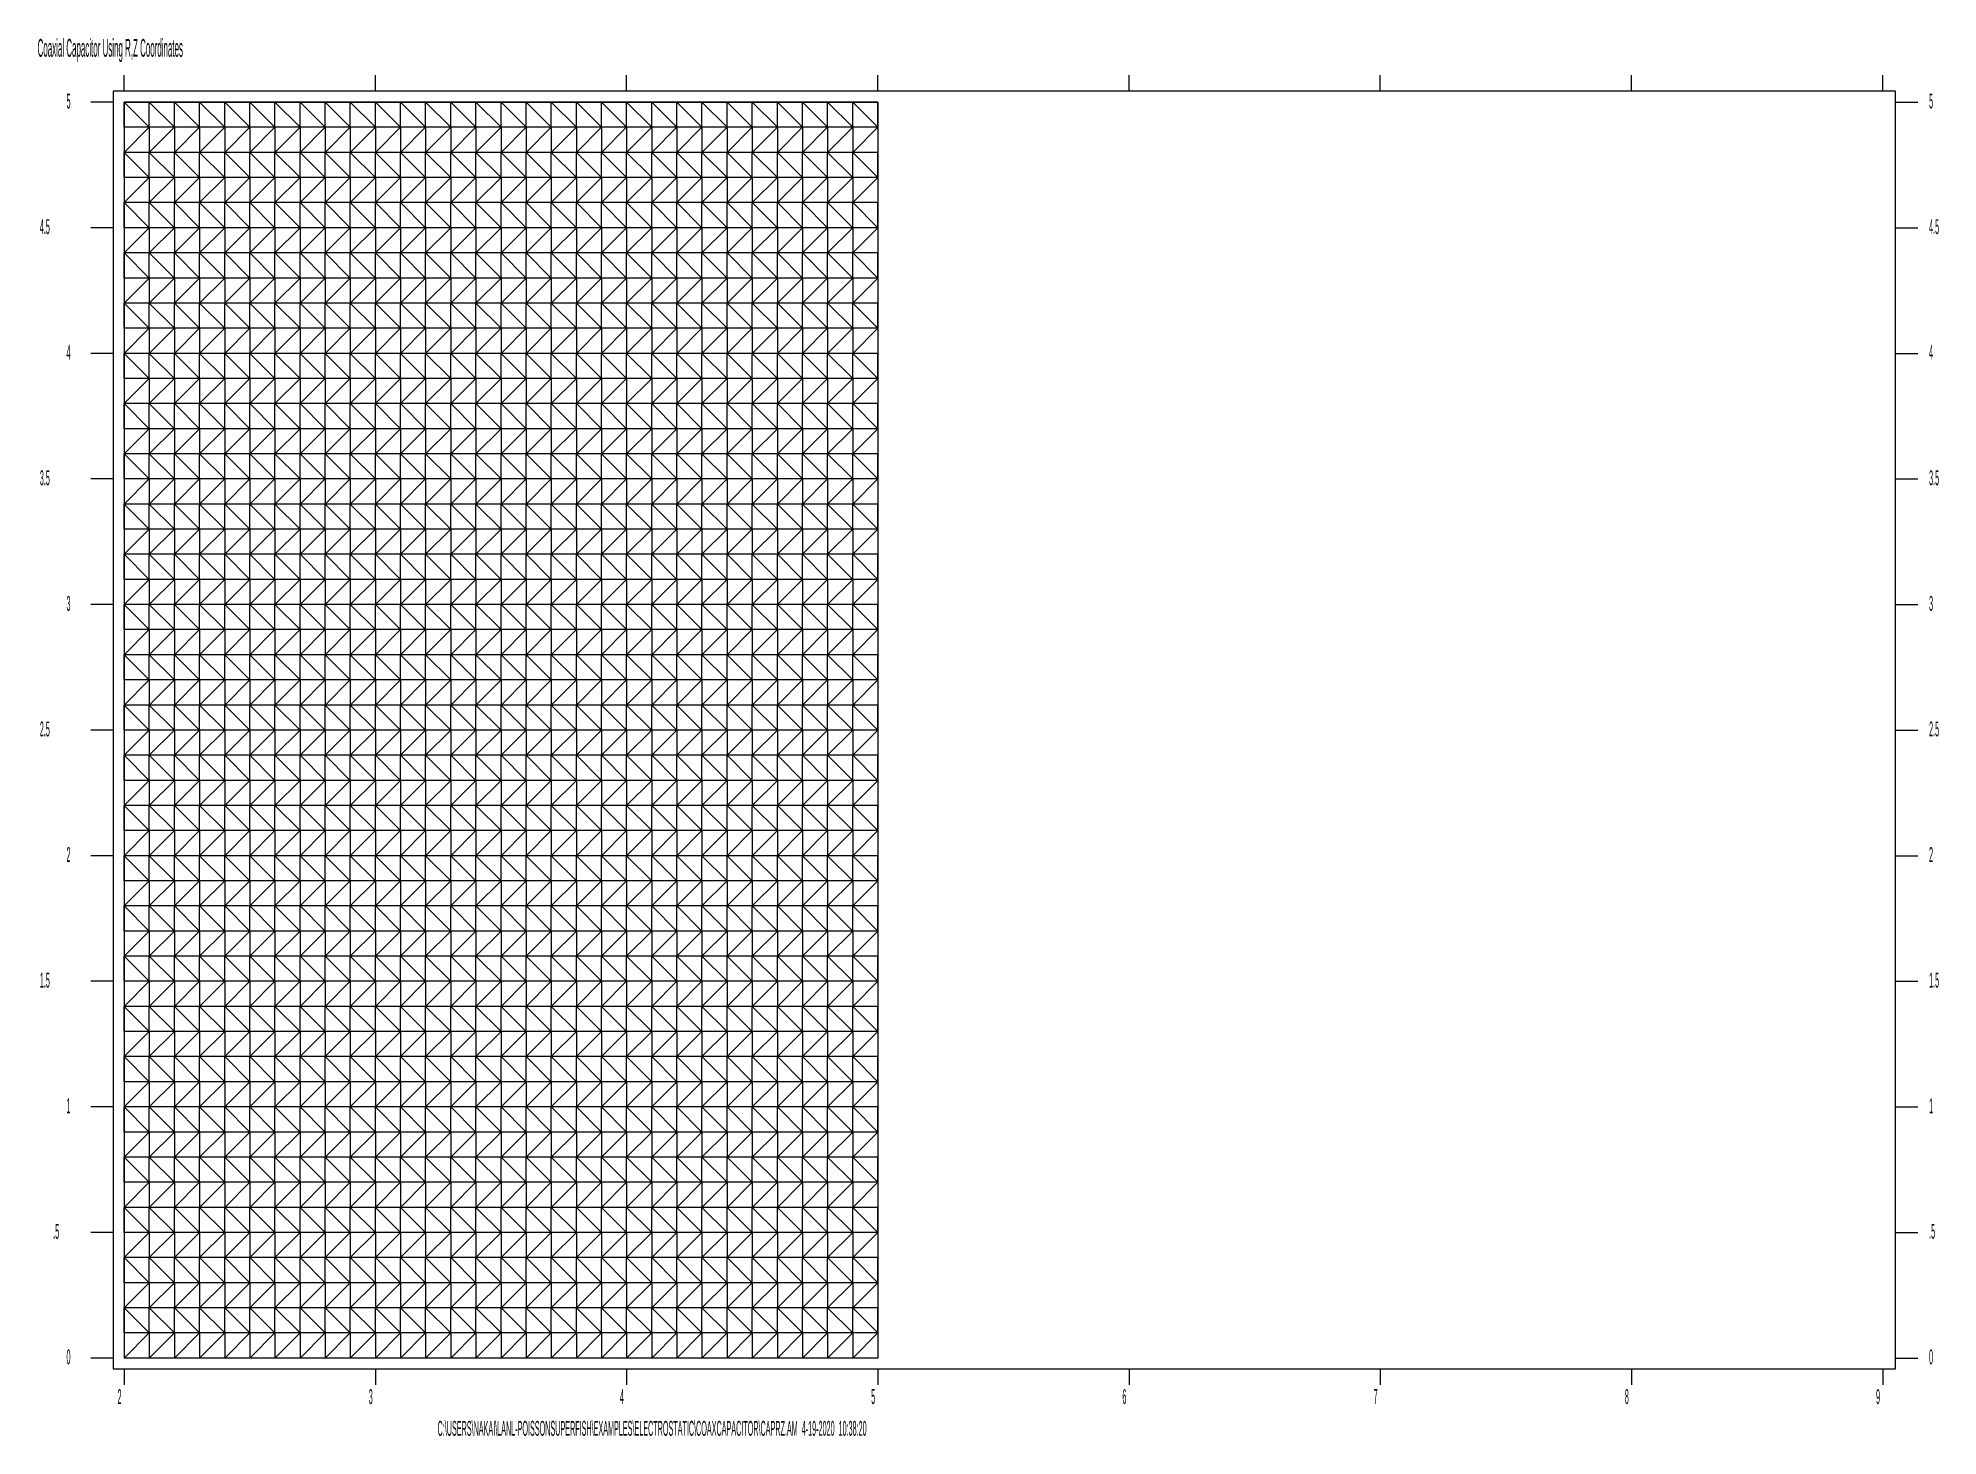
# Model space of a CAD drawing. Extents: x 0.18 to 10.15, y 0.05 to 7.38.
import ezdxf

# ---------------------------------------------------------------- set-up
doc = ezdxf.new("R2010")
doc.units = 0
doc.layers.add('1', color=7, linetype='CONTINUOUS')

msp = doc.modelspace()

# ---------------------------------------------------------------- texts
at = {"layer": '1', "color": 5, "width": 0.333333}
for s, height, p in [('Coaxial Capacitor Using R,Z Coordinates                                                                                   ', 0.0936, (0.176471, 7.28393)), ('5', 0.078, (0.328162, 7.012641)), ('5', 0.078, (10.101838, 7.012641)), ('4.5', 0.078, (0.188162, 6.353513)), ('4.5', 0.078, (10.101838, 6.353513)), ('4', 0.078, (0.328162, 5.694385)), ('4', 0.078, (10.101838, 5.694385)), ('3.5', 0.078, (0.188162, 5.035256)), ('3.5', 0.078, (10.101838, 5.035256)), ('3', 0.078, (0.328162, 4.376128)), ('3', 0.078, (10.101838, 4.376128)), ('2.5', 0.078, (0.188162, 3.717)), ('2.5', 0.078, (10.101838, 3.717)), ('2', 0.078, (0.328162, 3.057872)), ('2', 0.078, (10.101838, 3.057872)), ('1.5', 0.078, (0.188162, 2.398744)), ('1.5', 0.078, (10.101838, 2.398744)), ('1', 0.078, (0.328162, 1.739615)), ('1', 0.078, (10.101838, 1.739615)), ('.5', 0.078, (0.258162, 1.080487)), ('.5', 0.078, (10.101838, 1.080487)), ('0', 0.078, (0.328162, 0.421359)), ('0', 0.078, (10.101838, 0.421359)), ('2', 0.078, (0.59583, 0.213176)), ('3', 0.078, (1.914086, 0.213176)), ('4', 0.078, (3.232343, 0.213176)), ('5', 0.078, (4.550599, 0.213176)), ('6', 0.078, (5.868855, 0.213176)), ('7', 0.078, (7.187111, 0.213176)), ('8', 0.078, (8.505369, 0.213176)), ('9', 0.078, (9.823625, 0.213176)), ('C:\\USERS\\NAKAI\\LANL-POISSONSUPERFISH\\EXAMPLES\\ELECTROSTATIC\\COAXCAPACITOR\\CAPRZ.AM  4-19-2020  10:38:20', 0.078, (2.275294, 0.046412))]:
    msp.add_text(s, height=height, dxfattribs=at).set_placement(p)

# ---------------------------------------------------------------- linework, layer by layer
at = {"layer": '1', "color": 5}
for p, q in [((0.63083, 7.102942), (0.63083, 7.186766)), ((1.949086, 7.102942), (1.949086, 7.186766)), ((3.267343, 7.102942), (3.267343, 7.186766)), ((4.585599, 7.102942), (4.585599, 7.186766)), ((5.903856, 7.102942), (5.903856, 7.186766)), ((7.222112, 7.102942), (7.222112, 7.186766)), ((8.540369, 7.102942), (8.540369, 7.186766)), ((9.858624, 7.102942), (9.858624, 7.186766)), ((9.926471, 7.102942), (0.573529, 7.102942)), ((0.573529, 7.102942), (0.573529, 0.397059)), ((9.926471, 0.397059), (9.926471, 7.102942)), ((0.573529, 7.045641), (0.456618, 7.045641)), ((0.63083, 7.045641), (0.762655, 7.045641)), ((0.63083, 7.045641), (0.63083, 6.913815)), ((0.762655, 7.045641), (0.894481, 7.045641)), ((0.894481, 7.045641), (1.026307, 7.045641)), ((1.026307, 7.045641), (1.158132, 7.045641)), ((1.158132, 7.045641), (1.289958, 7.045641)), ((1.289958, 7.045641), (1.421783, 7.045641)), ((1.421783, 7.045641), (1.553609, 7.045641)), ((1.553609, 7.045641), (1.685435, 7.045641)), ((1.685435, 7.045641), (1.81726, 7.045641)), ((1.81726, 7.045641), (1.949086, 7.045641)), ((1.949086, 7.045641), (2.080912, 7.045641)), ((2.080912, 7.045641), (2.212737, 7.045641)), ((2.212737, 7.045641), (2.344563, 7.045641)), ((2.344563, 7.045641), (2.476389, 7.045641)), ((2.476389, 7.045641), (2.608214, 7.045641)), ((2.608214, 7.045641), (2.74004, 7.045641)), ((2.74004, 7.045641), (2.871866, 7.045641)), ((2.871866, 7.045641), (3.003691, 7.045641)), ((3.003691, 7.045641), (3.135517, 7.045641)), ((3.135517, 7.045641), (3.267343, 7.045641)), ((3.267343, 7.045641), (3.399168, 7.045641)), ((3.399168, 7.045641), (3.530994, 7.045641)), ((3.530994, 7.045641), (3.662819, 7.045641)), ((3.662819, 7.045641), (3.794645, 7.045641)), ((3.794645, 7.045641), (3.926471, 7.045641)), ((3.926471, 7.045641), (4.058296, 7.045641)), ((4.058296, 7.045641), (4.190122, 7.045641)), ((4.190122, 7.045641), (4.321948, 7.045641)), ((4.321948, 7.045641), (4.453773, 7.045641)), ((4.453773, 7.045641), (4.585599, 7.045641)), ((4.585599, 7.045641), (4.585599, 6.913815)), ((9.926471, 7.045641), (10.043383, 7.045641)), ((0.63083, 6.913815), (0.63083, 6.78199)), ((4.585599, 6.913815), (4.585599, 6.78199)), ((0.63083, 6.78199), (0.63083, 6.650164)), ((4.585599, 6.78199), (4.585599, 6.650164)), ((0.63083, 6.650164), (0.63083, 6.518339)), ((4.585599, 6.650164), (4.585599, 6.518339)), ((0.63083, 6.518339), (0.63083, 6.386512)), ((4.585599, 6.518339), (4.585599, 6.386512)), ((0.573529, 6.386513), (0.456618, 6.386513)), ((0.63083, 6.386512), (0.63083, 6.254687)), ((4.585599, 6.386512), (4.585599, 6.254687)), ((9.926471, 6.386513), (10.043383, 6.386513)), ((0.63083, 6.254687), (0.63083, 6.122861)), ((4.585599, 6.254687), (4.585599, 6.122861)), ((0.63083, 6.122861), (0.63083, 5.991036)), ((4.585599, 6.122861), (4.585599, 5.991036)), ((0.63083, 5.991036), (0.63083, 5.85921)), ((4.585599, 5.991036), (4.585599, 5.85921)), ((0.63083, 5.85921), (0.63083, 5.727385)), ((4.585599, 5.85921), (4.585599, 5.727385)), ((0.573529, 5.727385), (0.456618, 5.727385)), ((0.63083, 5.727385), (0.63083, 5.595559)), ((4.585599, 5.727385), (4.585599, 5.595559)), ((9.926471, 5.727385), (10.043383, 5.727385)), ((0.63083, 5.595559), (0.63083, 5.463733)), ((4.585599, 5.595559), (4.585599, 5.463733)), ((0.63083, 5.463733), (0.63083, 5.331907)), ((4.585599, 5.463733), (4.585599, 5.331907)), ((0.63083, 5.331907), (0.63083, 5.200082)), ((4.585599, 5.331907), (4.585599, 5.200082)), ((0.63083, 5.200082), (0.63083, 5.068256)), ((4.585599, 5.200082), (4.585599, 5.068256)), ((0.573529, 5.068257), (0.456618, 5.068257)), ((0.63083, 5.068256), (0.63083, 4.936431)), ((4.585599, 5.068256), (4.585599, 4.936431)), ((9.926471, 5.068257), (10.043383, 5.068257)), ((0.63083, 4.936431), (0.63083, 4.804605)), ((4.585599, 4.936431), (4.585599, 4.804605)), ((0.63083, 4.804605), (0.63083, 4.672779)), ((4.585599, 4.804605), (4.585599, 4.672779)), ((0.63083, 4.672779), (0.63083, 4.540954)), ((4.585599, 4.672779), (4.585599, 4.540954)), ((0.63083, 4.540954), (0.63083, 4.409128)), ((4.585599, 4.540954), (4.585599, 4.409128)), ((0.573529, 4.409128), (0.456618, 4.409128)), ((0.63083, 4.409128), (0.63083, 4.277302)), ((4.585599, 4.409128), (4.585599, 4.277302)), ((9.926471, 4.409128), (10.043383, 4.409128)), ((0.63083, 4.277302), (0.63083, 4.145477)), ((4.585599, 4.277302), (4.585599, 4.145477)), ((0.63083, 4.145477), (0.63083, 4.013651)), ((4.585599, 4.145477), (4.585599, 4.013651)), ((0.63083, 4.013651), (0.63083, 3.881826)), ((4.585599, 4.013651), (4.585599, 3.881826)), ((0.63083, 3.881826), (0.63083, 3.75)), ((4.585599, 3.881826), (4.585599, 3.75)), ((0.573529, 3.75), (0.456618, 3.75)), ((0.63083, 3.75), (0.63083, 3.618174)), ((4.585599, 3.75), (4.585599, 3.618174)), ((9.926471, 3.75), (10.043383, 3.75)), ((0.63083, 3.618174), (0.63083, 3.486349)), ((4.585599, 3.618174), (4.585599, 3.486349)), ((0.63083, 3.486349), (0.63083, 3.354523)), ((4.585599, 3.486349), (4.585599, 3.354523)), ((0.63083, 3.354523), (0.63083, 3.222697)), ((4.585599, 3.354523), (4.585599, 3.222697)), ((0.63083, 3.222697), (0.63083, 3.090872)), ((4.585599, 3.222697), (4.585599, 3.090872)), ((0.573529, 3.090872), (0.456618, 3.090872)), ((0.63083, 3.090872), (0.63083, 2.959046)), ((4.585599, 3.090872), (4.585599, 2.959046)), ((9.926471, 3.090872), (10.043383, 3.090872)), ((0.63083, 2.959046), (0.63083, 2.82722)), ((4.585599, 2.959046), (4.585599, 2.82722)), ((0.63083, 2.82722), (0.63083, 2.695395)), ((4.585599, 2.82722), (4.585599, 2.695395)), ((0.63083, 2.695395), (0.63083, 2.563569)), ((4.585599, 2.695395), (4.585599, 2.563569)), ((0.63083, 2.563569), (0.63083, 2.431744)), ((4.585599, 2.563569), (4.585599, 2.431744)), ((0.573529, 2.431744), (0.456618, 2.431744)), ((0.63083, 2.431744), (0.63083, 2.299918)), ((4.585599, 2.431744), (4.585599, 2.299918)), ((9.926471, 2.431744), (10.043383, 2.431744)), ((0.63083, 2.299918), (0.63083, 2.168092)), ((4.585599, 2.299918), (4.585599, 2.168092)), ((0.63083, 2.168092), (0.63083, 2.036267)), ((4.585599, 2.168092), (4.585599, 2.036267)), ((0.63083, 2.036267), (0.63083, 1.904441)), ((4.585599, 2.036267), (4.585599, 1.904441)), ((0.63083, 1.904441), (0.63083, 1.772615)), ((4.585599, 1.904441), (4.585599, 1.772615)), ((0.573529, 1.772615), (0.456618, 1.772615)), ((0.63083, 1.772615), (0.63083, 1.64079)), ((4.585599, 1.772615), (4.585599, 1.64079)), ((9.926471, 1.772615), (10.043383, 1.772615)), ((0.63083, 1.64079), (0.63083, 1.508964)), ((4.585599, 1.64079), (4.585599, 1.508964)), ((0.63083, 1.508964), (0.63083, 1.377139)), ((4.585599, 1.508964), (4.585599, 1.377139)), ((0.63083, 1.377139), (0.63083, 1.245313)), ((4.585599, 1.377139), (4.585599, 1.245313)), ((0.63083, 1.245313), (0.63083, 1.113487)), ((4.585599, 1.245313), (4.585599, 1.113487)), ((0.573529, 1.113487), (0.456618, 1.113487)), ((0.63083, 1.113487), (0.63083, 0.981662)), ((4.585599, 1.113487), (4.585599, 0.981662)), ((9.926471, 1.113487), (10.043383, 1.113487)), ((0.63083, 0.981662), (0.63083, 0.849836)), ((4.585599, 0.981662), (4.585599, 0.849836)), ((0.63083, 0.849836), (0.63083, 0.71801)), ((4.585599, 0.849836), (4.585599, 0.71801)), ((0.63083, 0.71801), (0.63083, 0.586185)), ((4.585599, 0.71801), (4.585599, 0.586185)), ((0.63083, 0.586185), (0.63083, 0.454359)), ((4.585599, 0.586185), (4.585599, 0.454359)), ((0.573529, 0.454359), (0.456618, 0.454359)), ((0.762655, 0.454359), (0.63083, 0.454359)), ((0.894481, 0.454359), (0.762655, 0.454359)), ((1.026307, 0.454359), (0.894481, 0.454359)), ((1.158132, 0.454359), (1.026307, 0.454359)), ((1.289958, 0.454359), (1.158132, 0.454359)), ((1.421783, 0.454359), (1.289958, 0.454359)), ((1.553609, 0.454359), (1.421783, 0.454359)), ((1.685435, 0.454359), (1.553609, 0.454359)), ((1.81726, 0.454359), (1.685435, 0.454359)), ((1.949086, 0.454359), (1.81726, 0.454359)), ((2.080912, 0.454359), (1.949086, 0.454359)), ((2.212737, 0.454359), (2.080912, 0.454359)), ((2.344563, 0.454359), (2.212737, 0.454359)), ((2.476389, 0.454359), (2.344563, 0.454359)), ((2.608214, 0.454359), (2.476389, 0.454359)), ((2.74004, 0.454359), (2.608214, 0.454359)), ((2.871866, 0.454359), (2.74004, 0.454359)), ((3.003691, 0.454359), (2.871866, 0.454359)), ((3.135517, 0.454359), (3.003691, 0.454359)), ((3.267343, 0.454359), (3.135517, 0.454359)), ((3.399168, 0.454359), (3.267343, 0.454359)), ((3.530994, 0.454359), (3.399168, 0.454359)), ((3.662819, 0.454359), (3.530994, 0.454359)), ((3.794645, 0.454359), (3.662819, 0.454359)), ((3.926471, 0.454359), (3.794645, 0.454359)), ((4.058296, 0.454359), (3.926471, 0.454359)), ((4.190122, 0.454359), (4.058296, 0.454359)), ((4.321948, 0.454359), (4.190122, 0.454359)), ((4.453773, 0.454359), (4.321948, 0.454359)), ((4.585599, 0.454359), (4.453773, 0.454359)), ((9.926471, 0.454359), (10.043383, 0.454359)), ((0.573529, 0.397059), (9.926471, 0.397059)), ((0.63083, 0.397059), (0.63083, 0.313235)), ((1.949086, 0.397059), (1.949086, 0.313235)), ((3.267343, 0.397059), (3.267343, 0.313235)), ((4.585599, 0.397059), (4.585599, 0.313235)), ((5.903856, 0.397059), (5.903856, 0.313235)), ((7.222112, 0.397059), (7.222112, 0.313235)), ((8.540369, 0.397059), (8.540369, 0.313235)), ((9.858624, 0.397059), (9.858624, 0.313235))]:
    msp.add_line(p, q, dxfattribs=at)
at = {"layer": '1', "color": 253}
for p, q in [((0.63083, 6.913815), (0.63083, 7.045641)), ((0.63083, 7.045641), (0.762655, 6.913815)), ((4.585599, 7.045641), (0.63083, 7.045641)), ((0.762655, 6.913815), (0.762655, 7.045641)), ((0.762655, 7.045641), (0.894481, 6.913815)), ((0.894481, 6.913815), (0.894481, 7.045641)), ((0.894481, 7.045641), (1.026307, 6.913815)), ((1.026307, 6.913815), (1.026307, 7.045641)), ((1.026307, 7.045641), (1.158132, 6.913815)), ((1.158132, 6.913815), (1.158132, 7.045641)), ((1.158132, 7.045641), (1.289958, 6.913815)), ((1.289958, 6.913815), (1.289958, 7.045641)), ((1.289958, 7.045641), (1.421783, 6.913815)), ((1.421783, 6.913815), (1.421783, 7.045641)), ((1.421783, 7.045641), (1.553609, 6.913815)), ((1.553609, 6.913815), (1.553609, 7.045641)), ((1.553609, 7.045641), (1.685435, 6.913815)), ((1.685435, 6.913815), (1.685435, 7.045641)), ((1.685435, 7.045641), (1.81726, 6.913815)), ((1.81726, 6.913815), (1.81726, 7.045641)), ((1.81726, 7.045641), (1.949086, 6.913815)), ((1.949086, 6.913815), (1.949086, 7.045641)), ((1.949086, 7.045641), (2.080912, 6.913815)), ((2.080912, 6.913815), (2.080912, 7.045641)), ((2.080912, 7.045641), (2.212737, 6.913815)), ((2.212737, 6.913815), (2.212737, 7.045641)), ((2.212737, 7.045641), (2.344563, 6.913815)), ((2.344563, 6.913815), (2.344563, 7.045641)), ((2.344563, 7.045641), (2.476389, 6.913815)), ((2.476389, 6.913815), (2.476389, 7.045641)), ((2.476389, 7.045641), (2.608214, 6.913815)), ((2.608214, 6.913815), (2.608214, 7.045641)), ((2.608214, 7.045641), (2.74004, 6.913815)), ((2.74004, 6.913815), (2.74004, 7.045641)), ((2.74004, 7.045641), (2.871866, 6.913815)), ((2.871866, 6.913815), (2.871866, 7.045641)), ((2.871866, 7.045641), (3.003691, 6.913815)), ((3.003691, 6.913815), (3.003691, 7.045641)), ((3.003691, 7.045641), (3.135517, 6.913815)), ((3.135517, 6.913815), (3.135517, 7.045641)), ((3.135517, 7.045641), (3.267343, 6.913815)), ((3.267343, 6.913815), (3.267343, 7.045641)), ((3.267343, 7.045641), (3.399168, 6.913815)), ((3.399168, 6.913815), (3.399168, 7.045641)), ((3.399168, 7.045641), (3.530994, 6.913815)), ((3.530994, 6.913815), (3.530994, 7.045641)), ((3.530994, 7.045641), (3.662819, 6.913815)), ((3.662819, 6.913815), (3.662819, 7.045641)), ((3.662819, 7.045641), (3.794645, 6.913815)), ((3.794645, 6.913815), (3.794645, 7.045641)), ((3.794645, 7.045641), (3.926471, 6.913815)), ((3.926471, 6.913815), (3.926471, 7.045641)), ((3.926471, 7.045641), (4.058296, 6.913815)), ((4.058296, 6.913815), (4.058296, 7.045641)), ((4.058296, 7.045641), (4.190122, 6.913815)), ((4.190122, 6.913815), (4.190122, 7.045641)), ((4.190122, 7.045641), (4.321948, 6.913815)), ((4.321948, 6.913815), (4.321948, 7.045641)), ((4.321948, 7.045641), (4.453773, 6.913815)), ((4.453773, 6.913815), (4.453773, 7.045641)), ((4.453773, 7.045641), (4.585599, 6.913815)), ((4.585599, 6.913815), (4.585599, 7.045641)), ((0.63083, 6.913815), (0.63083, 6.78199)), ((0.63083, 6.78199), (0.762655, 6.913815)), ((4.585599, 6.913815), (0.63083, 6.913815)), ((0.762655, 6.913815), (0.762655, 6.78199)), ((0.762655, 6.78199), (0.894481, 6.913815)), ((0.894481, 6.913815), (0.894481, 6.78199)), ((0.894481, 6.78199), (1.026307, 6.913815)), ((1.026307, 6.913815), (1.026307, 6.78199)), ((1.026307, 6.78199), (1.158132, 6.913815)), ((1.158132, 6.913815), (1.158132, 6.78199)), ((1.158132, 6.78199), (1.289958, 6.913815)), ((1.289958, 6.913815), (1.289958, 6.78199)), ((1.289958, 6.78199), (1.421783, 6.913815)), ((1.421783, 6.913815), (1.421783, 6.78199)), ((1.421783, 6.78199), (1.553609, 6.913815)), ((1.553609, 6.913815), (1.553609, 6.78199)), ((1.553609, 6.78199), (1.685435, 6.913815)), ((1.685435, 6.913815), (1.685435, 6.78199)), ((1.685435, 6.78199), (1.81726, 6.913815)), ((1.81726, 6.913815), (1.81726, 6.78199)), ((1.81726, 6.78199), (1.949086, 6.913815)), ((1.949086, 6.913815), (1.949086, 6.78199)), ((1.949086, 6.78199), (2.080912, 6.913815)), ((2.080912, 6.913815), (2.080912, 6.78199)), ((2.080912, 6.78199), (2.212737, 6.913815)), ((2.212737, 6.913815), (2.212737, 6.78199)), ((2.212737, 6.78199), (2.344563, 6.913815)), ((2.344563, 6.913815), (2.344563, 6.78199)), ((2.344563, 6.78199), (2.476389, 6.913815)), ((2.476389, 6.913815), (2.476389, 6.78199)), ((2.476389, 6.78199), (2.608214, 6.913815)), ((2.608214, 6.913815), (2.608214, 6.78199)), ((2.608214, 6.78199), (2.74004, 6.913815)), ((2.74004, 6.913815), (2.74004, 6.78199)), ((2.74004, 6.78199), (2.871866, 6.913815)), ((2.871866, 6.913815), (2.871866, 6.78199)), ((2.871866, 6.78199), (3.003691, 6.913815)), ((3.003691, 6.913815), (3.003691, 6.78199)), ((3.003691, 6.78199), (3.135517, 6.913815)), ((3.135517, 6.913815), (3.135517, 6.78199)), ((3.135517, 6.78199), (3.267343, 6.913815)), ((3.267343, 6.913815), (3.267343, 6.78199)), ((3.267343, 6.78199), (3.399168, 6.913815)), ((3.399168, 6.913815), (3.399168, 6.78199)), ((3.399168, 6.78199), (3.530994, 6.913815)), ((3.530994, 6.913815), (3.530994, 6.78199)), ((3.530994, 6.78199), (3.662819, 6.913815)), ((3.662819, 6.913815), (3.662819, 6.78199)), ((3.662819, 6.78199), (3.794645, 6.913815)), ((3.794645, 6.913815), (3.794645, 6.78199)), ((3.794645, 6.78199), (3.926471, 6.913815)), ((3.926471, 6.913815), (3.926471, 6.78199)), ((3.926471, 6.78199), (4.058296, 6.913815)), ((4.058296, 6.913815), (4.058296, 6.78199)), ((4.058296, 6.78199), (4.190122, 6.913815)), ((4.190122, 6.913815), (4.190122, 6.78199)), ((4.190122, 6.78199), (4.321948, 6.913815)), ((4.321948, 6.913815), (4.321948, 6.78199)), ((4.321948, 6.78199), (4.453773, 6.913815)), ((4.453773, 6.913815), (4.453773, 6.78199)), ((4.453773, 6.78199), (4.585599, 6.913815)), ((4.585599, 6.913815), (4.585599, 6.78199)), ((0.63083, 6.650164), (0.63083, 6.78199)), ((0.63083, 6.78199), (0.762655, 6.650164)), ((4.585599, 6.78199), (0.63083, 6.78199)), ((0.762655, 6.650164), (0.762655, 6.78199)), ((0.762655, 6.78199), (0.894481, 6.650164)), ((0.894481, 6.650164), (0.894481, 6.78199)), ((0.894481, 6.78199), (1.026307, 6.650164)), ((1.026307, 6.650164), (1.026307, 6.78199)), ((1.026307, 6.78199), (1.158132, 6.650164)), ((1.158132, 6.650164), (1.158132, 6.78199)), ((1.158132, 6.78199), (1.289958, 6.650164)), ((1.289958, 6.650164), (1.289958, 6.78199)), ((1.289958, 6.78199), (1.421783, 6.650164)), ((1.421783, 6.650164), (1.421783, 6.78199)), ((1.421783, 6.78199), (1.553609, 6.650164)), ((1.553609, 6.650164), (1.553609, 6.78199)), ((1.553609, 6.78199), (1.685435, 6.650164)), ((1.685435, 6.650164), (1.685435, 6.78199)), ((1.685435, 6.78199), (1.81726, 6.650164)), ((1.81726, 6.650164), (1.81726, 6.78199)), ((1.81726, 6.78199), (1.949086, 6.650164)), ((1.949086, 6.650164), (1.949086, 6.78199)), ((1.949086, 6.78199), (2.080912, 6.650164)), ((2.080912, 6.650164), (2.080912, 6.78199)), ((2.080912, 6.78199), (2.212737, 6.650164)), ((2.212737, 6.650164), (2.212737, 6.78199)), ((2.212737, 6.78199), (2.344563, 6.650164)), ((2.344563, 6.650164), (2.344563, 6.78199)), ((2.344563, 6.78199), (2.476389, 6.650164)), ((2.476389, 6.650164), (2.476389, 6.78199)), ((2.476389, 6.78199), (2.608214, 6.650164)), ((2.608214, 6.650164), (2.608214, 6.78199)), ((2.608214, 6.78199), (2.74004, 6.650164)), ((2.74004, 6.650164), (2.74004, 6.78199)), ((2.74004, 6.78199), (2.871866, 6.650164)), ((2.871866, 6.650164), (2.871866, 6.78199)), ((2.871866, 6.78199), (3.003691, 6.650164)), ((3.003691, 6.650164), (3.003691, 6.78199)), ((3.003691, 6.78199), (3.135517, 6.650164)), ((3.135517, 6.650164), (3.135517, 6.78199)), ((3.135517, 6.78199), (3.267343, 6.650164)), ((3.267343, 6.650164), (3.267343, 6.78199)), ((3.267343, 6.78199), (3.399168, 6.650164)), ((3.399168, 6.650164), (3.399168, 6.78199)), ((3.399168, 6.78199), (3.530994, 6.650164)), ((3.530994, 6.650164), (3.530994, 6.78199)), ((3.530994, 6.78199), (3.662819, 6.650164)), ((3.662819, 6.650164), (3.662819, 6.78199)), ((3.662819, 6.78199), (3.794645, 6.650164)), ((3.794645, 6.650164), (3.794645, 6.78199)), ((3.794645, 6.78199), (3.926471, 6.650164)), ((3.926471, 6.650164), (3.926471, 6.78199)), ((3.926471, 6.78199), (4.058296, 6.650164)), ((4.058296, 6.650164), (4.058296, 6.78199)), ((4.058296, 6.78199), (4.190122, 6.650164)), ((4.190122, 6.650164), (4.190122, 6.78199)), ((4.190122, 6.78199), (4.321948, 6.650164)), ((4.321948, 6.650164), (4.321948, 6.78199)), ((4.321948, 6.78199), (4.453773, 6.650164)), ((4.453773, 6.650164), (4.453773, 6.78199)), ((4.453773, 6.78199), (4.585599, 6.650164)), ((4.585599, 6.650164), (4.585599, 6.78199)), ((0.63083, 6.650164), (0.63083, 6.518339)), ((0.63083, 6.518339), (0.762655, 6.650164)), ((4.585599, 6.650164), (0.63083, 6.650164)), ((0.762655, 6.650164), (0.762655, 6.518339)), ((0.762655, 6.518339), (0.894481, 6.650164)), ((0.894481, 6.650164), (0.894481, 6.518339)), ((0.894481, 6.518339), (1.026307, 6.650164)), ((1.026307, 6.650164), (1.026307, 6.518339)), ((1.026307, 6.518339), (1.158132, 6.650164)), ((1.158132, 6.650164), (1.158132, 6.518339)), ((1.158132, 6.518339), (1.289958, 6.650164)), ((1.289958, 6.650164), (1.289958, 6.518339)), ((1.289958, 6.518339), (1.421783, 6.650164)), ((1.421783, 6.650164), (1.421783, 6.518339)), ((1.421783, 6.518339), (1.553609, 6.650164)), ((1.553609, 6.650164), (1.553609, 6.518339)), ((1.553609, 6.518339), (1.685435, 6.650164)), ((1.685435, 6.650164), (1.685435, 6.518339)), ((1.685435, 6.518339), (1.81726, 6.650164)), ((1.81726, 6.650164), (1.81726, 6.518339)), ((1.81726, 6.518339), (1.949086, 6.650164)), ((1.949086, 6.650164), (1.949086, 6.518339)), ((1.949086, 6.518339), (2.080912, 6.650164)), ((2.080912, 6.650164), (2.080912, 6.518339)), ((2.080912, 6.518339), (2.212737, 6.650164)), ((2.212737, 6.650164), (2.212737, 6.518339)), ((2.212737, 6.518339), (2.344563, 6.650164)), ((2.344563, 6.650164), (2.344563, 6.518339)), ((2.344563, 6.518339), (2.476389, 6.650164)), ((2.476389, 6.650164), (2.476389, 6.518339)), ((2.476389, 6.518339), (2.608214, 6.650164)), ((2.608214, 6.650164), (2.608214, 6.518339)), ((2.608214, 6.518339), (2.74004, 6.650164)), ((2.74004, 6.650164), (2.74004, 6.518339)), ((2.74004, 6.518339), (2.871866, 6.650164)), ((2.871866, 6.650164), (2.871866, 6.518339)), ((2.871866, 6.518339), (3.003691, 6.650164)), ((3.003691, 6.650164), (3.003691, 6.518339)), ((3.003691, 6.518339), (3.135517, 6.650164)), ((3.135517, 6.650164), (3.135517, 6.518339)), ((3.135517, 6.518339), (3.267343, 6.650164)), ((3.267343, 6.650164), (3.267343, 6.518339)), ((3.267343, 6.518339), (3.399168, 6.650164)), ((3.399168, 6.650164), (3.399168, 6.518339)), ((3.399168, 6.518339), (3.530994, 6.650164)), ((3.530994, 6.650164), (3.530994, 6.518339)), ((3.530994, 6.518339), (3.662819, 6.650164)), ((3.662819, 6.650164), (3.662819, 6.518339)), ((3.662819, 6.518339), (3.794645, 6.650164)), ((3.794645, 6.650164), (3.794645, 6.518339)), ((3.794645, 6.518339), (3.926471, 6.650164)), ((3.926471, 6.650164), (3.926471, 6.518339)), ((3.926471, 6.518339), (4.058296, 6.650164)), ((4.058296, 6.650164), (4.058296, 6.518339)), ((4.058296, 6.518339), (4.190122, 6.650164)), ((4.190122, 6.650164), (4.190122, 6.518339)), ((4.190122, 6.518339), (4.321948, 6.650164)), ((4.321948, 6.650164), (4.321948, 6.518339)), ((4.321948, 6.518339), (4.453773, 6.650164)), ((4.453773, 6.650164), (4.453773, 6.518339)), ((4.453773, 6.518339), (4.585599, 6.650164)), ((4.585599, 6.650164), (4.585599, 6.518339)), ((0.63083, 6.386512), (0.63083, 6.518339)), ((0.63083, 6.518339), (0.762655, 6.386512)), ((4.585599, 6.518339), (0.63083, 6.518339)), ((0.762655, 6.386512), (0.762655, 6.518339)), ((0.762655, 6.518339), (0.894481, 6.386512)), ((0.894481, 6.386512), (0.894481, 6.518339)), ((0.894481, 6.518339), (1.026307, 6.386512)), ((1.026307, 6.386512), (1.026307, 6.518339)), ((1.026307, 6.518339), (1.158132, 6.386512)), ((1.158132, 6.386512), (1.158132, 6.518339)), ((1.158132, 6.518339), (1.289958, 6.386512)), ((1.289958, 6.386512), (1.289958, 6.518339)), ((1.289958, 6.518339), (1.421783, 6.386512)), ((1.421783, 6.386512), (1.421783, 6.518339)), ((1.421783, 6.518339), (1.553609, 6.386512)), ((1.553609, 6.386512), (1.553609, 6.518339)), ((1.553609, 6.518339), (1.685435, 6.386512)), ((1.685435, 6.386512), (1.685435, 6.518339)), ((1.685435, 6.518339), (1.81726, 6.386512)), ((1.81726, 6.386512), (1.81726, 6.518339)), ((1.81726, 6.518339), (1.949086, 6.386512)), ((1.949086, 6.386512), (1.949086, 6.518339)), ((1.949086, 6.518339), (2.080912, 6.386512)), ((2.080912, 6.386512), (2.080912, 6.518339)), ((2.080912, 6.518339), (2.212737, 6.386512)), ((2.212737, 6.386512), (2.212737, 6.518339)), ((2.212737, 6.518339), (2.344563, 6.386512)), ((2.344563, 6.386512), (2.344563, 6.518339)), ((2.344563, 6.518339), (2.476389, 6.386512)), ((2.476389, 6.386512), (2.476389, 6.518339)), ((2.476389, 6.518339), (2.608214, 6.386512)), ((2.608214, 6.386512), (2.608214, 6.518339)), ((2.608214, 6.518339), (2.74004, 6.386512)), ((2.74004, 6.386512), (2.74004, 6.518339)), ((2.74004, 6.518339), (2.871866, 6.386512)), ((2.871866, 6.386512), (2.871866, 6.518339)), ((2.871866, 6.518339), (3.003691, 6.386512)), ((3.003691, 6.386512), (3.003691, 6.518339)), ((3.003691, 6.518339), (3.135517, 6.386512)), ((3.135517, 6.386512), (3.135517, 6.518339)), ((3.135517, 6.518339), (3.267343, 6.386512)), ((3.267343, 6.386512), (3.267343, 6.518339)), ((3.267343, 6.518339), (3.399168, 6.386512)), ((3.399168, 6.386512), (3.399168, 6.518339)), ((3.399168, 6.518339), (3.530994, 6.386512)), ((3.530994, 6.386512), (3.530994, 6.518339)), ((3.530994, 6.518339), (3.662819, 6.386512)), ((3.662819, 6.386512), (3.662819, 6.518339)), ((3.662819, 6.518339), (3.794645, 6.386512)), ((3.794645, 6.386512), (3.794645, 6.518339)), ((3.794645, 6.518339), (3.926471, 6.386512)), ((3.926471, 6.386512), (3.926471, 6.518339)), ((3.926471, 6.518339), (4.058296, 6.386512)), ((4.058296, 6.386512), (4.058296, 6.518339)), ((4.058296, 6.518339), (4.190122, 6.386512)), ((4.190122, 6.386512), (4.190122, 6.518339)), ((4.190122, 6.518339), (4.321948, 6.386512)), ((4.321948, 6.386512), (4.321948, 6.518339)), ((4.321948, 6.518339), (4.453773, 6.386512)), ((4.453773, 6.386512), (4.453773, 6.518339)), ((4.453773, 6.518339), (4.585599, 6.386512)), ((4.585599, 6.386512), (4.585599, 6.518339)), ((0.63083, 6.386512), (0.63083, 6.254687)), ((0.63083, 6.254687), (0.762655, 6.386512)), ((4.585599, 6.386512), (0.63083, 6.386512)), ((0.762655, 6.386512), (0.762655, 6.254687)), ((0.762655, 6.254687), (0.894481, 6.386512)), ((0.894481, 6.386512), (0.894481, 6.254687)), ((0.894481, 6.254687), (1.026307, 6.386512)), ((1.026307, 6.386512), (1.026307, 6.254687)), ((1.026307, 6.254687), (1.158132, 6.386512)), ((1.158132, 6.386512), (1.158132, 6.254687)), ((1.158132, 6.254687), (1.289958, 6.386512)), ((1.289958, 6.386512), (1.289958, 6.254687)), ((1.289958, 6.254687), (1.421783, 6.386512)), ((1.421783, 6.386512), (1.421783, 6.254687)), ((1.421783, 6.254687), (1.553609, 6.386512)), ((1.553609, 6.386512), (1.553609, 6.254687)), ((1.553609, 6.254687), (1.685435, 6.386512)), ((1.685435, 6.386512), (1.685435, 6.254687)), ((1.685435, 6.254687), (1.81726, 6.386512)), ((1.81726, 6.386512), (1.81726, 6.254687)), ((1.81726, 6.254687), (1.949086, 6.386512)), ((1.949086, 6.386512), (1.949086, 6.254687)), ((1.949086, 6.254687), (2.080912, 6.386512)), ((2.080912, 6.386512), (2.080912, 6.254687)), ((2.080912, 6.254687), (2.212737, 6.386512)), ((2.212737, 6.386512), (2.212737, 6.254687)), ((2.212737, 6.254687), (2.344563, 6.386512)), ((2.344563, 6.386512), (2.344563, 6.254687)), ((2.344563, 6.254687), (2.476389, 6.386512)), ((2.476389, 6.386512), (2.476389, 6.254687)), ((2.476389, 6.254687), (2.608214, 6.386512)), ((2.608214, 6.386512), (2.608214, 6.254687)), ((2.608214, 6.254687), (2.74004, 6.386512)), ((2.74004, 6.386512), (2.74004, 6.254687)), ((2.74004, 6.254687), (2.871866, 6.386512)), ((2.871866, 6.386512), (2.871866, 6.254687)), ((2.871866, 6.254687), (3.003691, 6.386512)), ((3.003691, 6.386512), (3.003691, 6.254687)), ((3.003691, 6.254687), (3.135517, 6.386512)), ((3.135517, 6.386512), (3.135517, 6.254687)), ((3.135517, 6.254687), (3.267343, 6.386512)), ((3.267343, 6.386512), (3.267343, 6.254687)), ((3.267343, 6.254687), (3.399168, 6.386512)), ((3.399168, 6.386512), (3.399168, 6.254687)), ((3.399168, 6.254687), (3.530994, 6.386512)), ((3.530994, 6.386512), (3.530994, 6.254687)), ((3.530994, 6.254687), (3.662819, 6.386512)), ((3.662819, 6.386512), (3.662819, 6.254687)), ((3.662819, 6.254687), (3.794645, 6.386512)), ((3.794645, 6.386512), (3.794645, 6.254687)), ((3.794645, 6.254687), (3.926471, 6.386512)), ((3.926471, 6.386512), (3.926471, 6.254687)), ((3.926471, 6.254687), (4.058296, 6.386512)), ((4.058296, 6.386512), (4.058296, 6.254687)), ((4.058296, 6.254687), (4.190122, 6.386512)), ((4.190122, 6.386512), (4.190122, 6.254687)), ((4.190122, 6.254687), (4.321948, 6.386512)), ((4.321948, 6.386512), (4.321948, 6.254687)), ((4.321948, 6.254687), (4.453773, 6.386512)), ((4.453773, 6.386512), (4.453773, 6.254687)), ((4.453773, 6.254687), (4.585599, 6.386512)), ((4.585599, 6.386512), (4.585599, 6.254687)), ((0.63083, 6.122861), (0.63083, 6.254687)), ((0.63083, 6.254687), (0.762655, 6.122861)), ((4.585599, 6.254687), (0.63083, 6.254687)), ((0.762655, 6.122861), (0.762655, 6.254687)), ((0.762655, 6.254687), (0.894481, 6.122861)), ((0.894481, 6.122861), (0.894481, 6.254687)), ((0.894481, 6.254687), (1.026307, 6.122861)), ((1.026307, 6.122861), (1.026307, 6.254687)), ((1.026307, 6.254687), (1.158132, 6.122861)), ((1.158132, 6.122861), (1.158132, 6.254687)), ((1.158132, 6.254687), (1.289958, 6.122861)), ((1.289958, 6.122861), (1.289958, 6.254687)), ((1.289958, 6.254687), (1.421783, 6.122861)), ((1.421783, 6.122861), (1.421783, 6.254687)), ((1.421783, 6.254687), (1.553609, 6.122861)), ((1.553609, 6.122861), (1.553609, 6.254687)), ((1.553609, 6.254687), (1.685435, 6.122861)), ((1.685435, 6.122861), (1.685435, 6.254687)), ((1.685435, 6.254687), (1.81726, 6.122861)), ((1.81726, 6.122861), (1.81726, 6.254687)), ((1.81726, 6.254687), (1.949086, 6.122861)), ((1.949086, 6.122861), (1.949086, 6.254687)), ((1.949086, 6.254687), (2.080912, 6.122861)), ((2.080912, 6.122861), (2.080912, 6.254687)), ((2.080912, 6.254687), (2.212737, 6.122861)), ((2.212737, 6.122861), (2.212737, 6.254687)), ((2.212737, 6.254687), (2.344563, 6.122861)), ((2.344563, 6.122861), (2.344563, 6.254687)), ((2.344563, 6.254687), (2.476389, 6.122861)), ((2.476389, 6.122861), (2.476389, 6.254687)), ((2.476389, 6.254687), (2.608214, 6.122861)), ((2.608214, 6.122861), (2.608214, 6.254687)), ((2.608214, 6.254687), (2.74004, 6.122861)), ((2.74004, 6.122861), (2.74004, 6.254687)), ((2.74004, 6.254687), (2.871866, 6.122861)), ((2.871866, 6.122861), (2.871866, 6.254687)), ((2.871866, 6.254687), (3.003691, 6.122861)), ((3.003691, 6.122861), (3.003691, 6.254687)), ((3.003691, 6.254687), (3.135517, 6.122861)), ((3.135517, 6.122861), (3.135517, 6.254687)), ((3.135517, 6.254687), (3.267343, 6.122861)), ((3.267343, 6.122861), (3.267343, 6.254687)), ((3.267343, 6.254687), (3.399168, 6.122861)), ((3.399168, 6.122861), (3.399168, 6.254687)), ((3.399168, 6.254687), (3.530994, 6.122861)), ((3.530994, 6.122861), (3.530994, 6.254687)), ((3.530994, 6.254687), (3.662819, 6.122861)), ((3.662819, 6.122861), (3.662819, 6.254687)), ((3.662819, 6.254687), (3.794645, 6.122861)), ((3.794645, 6.122861), (3.794645, 6.254687)), ((3.794645, 6.254687), (3.926471, 6.122861)), ((3.926471, 6.122861), (3.926471, 6.254687)), ((3.926471, 6.254687), (4.058296, 6.122861)), ((4.058296, 6.122861), (4.058296, 6.254687)), ((4.058296, 6.254687), (4.190122, 6.122861)), ((4.190122, 6.122861), (4.190122, 6.254687)), ((4.190122, 6.254687), (4.321948, 6.122861)), ((4.321948, 6.122861), (4.321948, 6.254687)), ((4.321948, 6.254687), (4.453773, 6.122861)), ((4.453773, 6.122861), (4.453773, 6.254687)), ((4.453773, 6.254687), (4.585599, 6.122861)), ((4.585599, 6.122861), (4.585599, 6.254687)), ((0.63083, 6.122861), (0.63083, 5.991036)), ((0.63083, 5.991036), (0.762655, 6.122861)), ((4.585599, 6.122861), (0.63083, 6.122861)), ((0.762655, 6.122861), (0.762655, 5.991036)), ((0.762655, 5.991036), (0.894481, 6.122861)), ((0.894481, 6.122861), (0.894481, 5.991036)), ((0.894481, 5.991036), (1.026307, 6.122861)), ((1.026307, 6.122861), (1.026307, 5.991036)), ((1.026307, 5.991036), (1.158132, 6.122861)), ((1.158132, 6.122861), (1.158132, 5.991036)), ((1.158132, 5.991036), (1.289958, 6.122861)), ((1.289958, 6.122861), (1.289958, 5.991036)), ((1.289958, 5.991036), (1.421783, 6.122861)), ((1.421783, 6.122861), (1.421783, 5.991036)), ((1.421783, 5.991036), (1.553609, 6.122861)), ((1.553609, 6.122861), (1.553609, 5.991036)), ((1.553609, 5.991036), (1.685435, 6.122861)), ((1.685435, 6.122861), (1.685435, 5.991036)), ((1.685435, 5.991036), (1.81726, 6.122861)), ((1.81726, 6.122861), (1.81726, 5.991036)), ((1.81726, 5.991036), (1.949086, 6.122861)), ((1.949086, 6.122861), (1.949086, 5.991036)), ((1.949086, 5.991036), (2.080912, 6.122861)), ((2.080912, 6.122861), (2.080912, 5.991036)), ((2.080912, 5.991036), (2.212737, 6.122861)), ((2.212737, 6.122861), (2.212737, 5.991036)), ((2.212737, 5.991036), (2.344563, 6.122861)), ((2.344563, 6.122861), (2.344563, 5.991036)), ((2.344563, 5.991036), (2.476389, 6.122861)), ((2.476389, 6.122861), (2.476389, 5.991036)), ((2.476389, 5.991036), (2.608214, 6.122861)), ((2.608214, 6.122861), (2.608214, 5.991036)), ((2.608214, 5.991036), (2.74004, 6.122861)), ((2.74004, 6.122861), (2.74004, 5.991036)), ((2.74004, 5.991036), (2.871866, 6.122861)), ((2.871866, 6.122861), (2.871866, 5.991036)), ((2.871866, 5.991036), (3.003691, 6.122861)), ((3.003691, 6.122861), (3.003691, 5.991036)), ((3.003691, 5.991036), (3.135517, 6.122861)), ((3.135517, 6.122861), (3.135517, 5.991036)), ((3.135517, 5.991036), (3.267343, 6.122861)), ((3.267343, 6.122861), (3.267343, 5.991036)), ((3.267343, 5.991036), (3.399168, 6.122861)), ((3.399168, 6.122861), (3.399168, 5.991036)), ((3.399168, 5.991036), (3.530994, 6.122861)), ((3.530994, 6.122861), (3.530994, 5.991036)), ((3.530994, 5.991036), (3.662819, 6.122861)), ((3.662819, 6.122861), (3.662819, 5.991036)), ((3.662819, 5.991036), (3.794645, 6.122861)), ((3.794645, 6.122861), (3.794645, 5.991036)), ((3.794645, 5.991036), (3.926471, 6.122861)), ((3.926471, 6.122861), (3.926471, 5.991036)), ((3.926471, 5.991036), (4.058296, 6.122861)), ((4.058296, 6.122861), (4.058296, 5.991036)), ((4.058296, 5.991036), (4.190122, 6.122861)), ((4.190122, 6.122861), (4.190122, 5.991036)), ((4.190122, 5.991036), (4.321948, 6.122861)), ((4.321948, 6.122861), (4.321948, 5.991036)), ((4.321948, 5.991036), (4.453773, 6.122861)), ((4.453773, 6.122861), (4.453773, 5.991036)), ((4.453773, 5.991036), (4.585599, 6.122861)), ((4.585599, 6.122861), (4.585599, 5.991036)), ((0.63083, 5.85921), (0.63083, 5.991036)), ((0.63083, 5.991036), (0.762655, 5.85921)), ((4.585599, 5.991036), (0.63083, 5.991036)), ((0.762655, 5.85921), (0.762655, 5.991036)), ((0.762655, 5.991036), (0.894481, 5.85921)), ((0.894481, 5.85921), (0.894481, 5.991036)), ((0.894481, 5.991036), (1.026307, 5.85921)), ((1.026307, 5.85921), (1.026307, 5.991036)), ((1.026307, 5.991036), (1.158132, 5.85921)), ((1.158132, 5.85921), (1.158132, 5.991036)), ((1.158132, 5.991036), (1.289958, 5.85921)), ((1.289958, 5.85921), (1.289958, 5.991036)), ((1.289958, 5.991036), (1.421783, 5.85921)), ((1.421783, 5.85921), (1.421783, 5.991036)), ((1.421783, 5.991036), (1.553609, 5.85921)), ((1.553609, 5.85921), (1.553609, 5.991036)), ((1.553609, 5.991036), (1.685435, 5.85921)), ((1.685435, 5.85921), (1.685435, 5.991036)), ((1.685435, 5.991036), (1.81726, 5.85921)), ((1.81726, 5.85921), (1.81726, 5.991036)), ((1.81726, 5.991036), (1.949086, 5.85921)), ((1.949086, 5.85921), (1.949086, 5.991036)), ((1.949086, 5.991036), (2.080912, 5.85921)), ((2.080912, 5.85921), (2.080912, 5.991036)), ((2.080912, 5.991036), (2.212737, 5.85921)), ((2.212737, 5.85921), (2.212737, 5.991036)), ((2.212737, 5.991036), (2.344563, 5.85921)), ((2.344563, 5.85921), (2.344563, 5.991036)), ((2.344563, 5.991036), (2.476389, 5.85921)), ((2.476389, 5.85921), (2.476389, 5.991036)), ((2.476389, 5.991036), (2.608214, 5.85921)), ((2.608214, 5.85921), (2.608214, 5.991036)), ((2.608214, 5.991036), (2.74004, 5.85921)), ((2.74004, 5.85921), (2.74004, 5.991036)), ((2.74004, 5.991036), (2.871866, 5.85921)), ((2.871866, 5.85921), (2.871866, 5.991036)), ((2.871866, 5.991036), (3.003691, 5.85921)), ((3.003691, 5.85921), (3.003691, 5.991036)), ((3.003691, 5.991036), (3.135517, 5.85921)), ((3.135517, 5.85921), (3.135517, 5.991036)), ((3.135517, 5.991036), (3.267343, 5.85921)), ((3.267343, 5.85921), (3.267343, 5.991036)), ((3.267343, 5.991036), (3.399168, 5.85921)), ((3.399168, 5.85921), (3.399168, 5.991036)), ((3.399168, 5.991036), (3.530994, 5.85921)), ((3.530994, 5.85921), (3.530994, 5.991036)), ((3.530994, 5.991036), (3.662819, 5.85921)), ((3.662819, 5.85921), (3.662819, 5.991036)), ((3.662819, 5.991036), (3.794645, 5.85921)), ((3.794645, 5.85921), (3.794645, 5.991036)), ((3.794645, 5.991036), (3.926471, 5.85921)), ((3.926471, 5.85921), (3.926471, 5.991036)), ((3.926471, 5.991036), (4.058296, 5.85921)), ((4.058296, 5.85921), (4.058296, 5.991036)), ((4.058296, 5.991036), (4.190122, 5.85921)), ((4.190122, 5.85921), (4.190122, 5.991036)), ((4.190122, 5.991036), (4.321948, 5.85921)), ((4.321948, 5.85921), (4.321948, 5.991036)), ((4.321948, 5.991036), (4.453773, 5.85921)), ((4.453773, 5.85921), (4.453773, 5.991036)), ((4.453773, 5.991036), (4.585599, 5.85921)), ((4.585599, 5.85921), (4.585599, 5.991036)), ((0.63083, 5.85921), (0.63083, 5.727385)), ((0.63083, 5.727385), (0.762655, 5.85921)), ((4.585599, 5.85921), (0.63083, 5.85921)), ((0.762655, 5.85921), (0.762655, 5.727385)), ((0.762655, 5.727385), (0.894481, 5.85921)), ((0.894481, 5.85921), (0.894481, 5.727385)), ((0.894481, 5.727385), (1.026307, 5.85921)), ((1.026307, 5.85921), (1.026307, 5.727385)), ((1.026307, 5.727385), (1.158132, 5.85921)), ((1.158132, 5.85921), (1.158132, 5.727385)), ((1.158132, 5.727385), (1.289958, 5.85921)), ((1.289958, 5.85921), (1.289958, 5.727385)), ((1.289958, 5.727385), (1.421783, 5.85921)), ((1.421783, 5.85921), (1.421783, 5.727385)), ((1.421783, 5.727385), (1.553609, 5.85921)), ((1.553609, 5.85921), (1.553609, 5.727385)), ((1.553609, 5.727385), (1.685435, 5.85921)), ((1.685435, 5.85921), (1.685435, 5.727385)), ((1.685435, 5.727385), (1.81726, 5.85921)), ((1.81726, 5.85921), (1.81726, 5.727385)), ((1.81726, 5.727385), (1.949086, 5.85921)), ((1.949086, 5.85921), (1.949086, 5.727385)), ((1.949086, 5.727385), (2.080912, 5.85921)), ((2.080912, 5.85921), (2.080912, 5.727385)), ((2.080912, 5.727385), (2.212737, 5.85921)), ((2.212737, 5.85921), (2.212737, 5.727385)), ((2.212737, 5.727385), (2.344563, 5.85921)), ((2.344563, 5.85921), (2.344563, 5.727385)), ((2.344563, 5.727385), (2.476389, 5.85921)), ((2.476389, 5.85921), (2.476389, 5.727385)), ((2.476389, 5.727385), (2.608214, 5.85921)), ((2.608214, 5.85921), (2.608214, 5.727385)), ((2.608214, 5.727385), (2.74004, 5.85921)), ((2.74004, 5.85921), (2.74004, 5.727385)), ((2.74004, 5.727385), (2.871866, 5.85921)), ((2.871866, 5.85921), (2.871866, 5.727385)), ((2.871866, 5.727385), (3.003691, 5.85921)), ((3.003691, 5.85921), (3.003691, 5.727385)), ((3.003691, 5.727385), (3.135517, 5.85921)), ((3.135517, 5.85921), (3.135517, 5.727385)), ((3.135517, 5.727385), (3.267343, 5.85921)), ((3.267343, 5.85921), (3.267343, 5.727385)), ((3.267343, 5.727385), (3.399168, 5.85921)), ((3.399168, 5.85921), (3.399168, 5.727385)), ((3.399168, 5.727385), (3.530994, 5.85921)), ((3.530994, 5.85921), (3.530994, 5.727385)), ((3.530994, 5.727385), (3.662819, 5.85921)), ((3.662819, 5.85921), (3.662819, 5.727385)), ((3.662819, 5.727385), (3.794645, 5.85921)), ((3.794645, 5.85921), (3.794645, 5.727385)), ((3.794645, 5.727385), (3.926471, 5.85921)), ((3.926471, 5.85921), (3.926471, 5.727385)), ((3.926471, 5.727385), (4.058296, 5.85921)), ((4.058296, 5.85921), (4.058296, 5.727385)), ((4.058296, 5.727385), (4.190122, 5.85921)), ((4.190122, 5.85921), (4.190122, 5.727385)), ((4.190122, 5.727385), (4.321948, 5.85921)), ((4.321948, 5.85921), (4.321948, 5.727385)), ((4.321948, 5.727385), (4.453773, 5.85921)), ((4.453773, 5.85921), (4.453773, 5.727385)), ((4.453773, 5.727385), (4.585599, 5.85921)), ((4.585599, 5.85921), (4.585599, 5.727385)), ((0.63083, 5.595559), (0.63083, 5.727385)), ((0.63083, 5.727385), (0.762655, 5.595559)), ((4.585599, 5.727385), (0.63083, 5.727385)), ((0.762655, 5.595559), (0.762655, 5.727385)), ((0.762655, 5.727385), (0.894481, 5.595559)), ((0.894481, 5.595559), (0.894481, 5.727385)), ((0.894481, 5.727385), (1.026307, 5.595559)), ((1.026307, 5.595559), (1.026307, 5.727385)), ((1.026307, 5.727385), (1.158132, 5.595559)), ((1.158132, 5.595559), (1.158132, 5.727385)), ((1.158132, 5.727385), (1.289958, 5.595559)), ((1.289958, 5.595559), (1.289958, 5.727385)), ((1.289958, 5.727385), (1.421783, 5.595559)), ((1.421783, 5.595559), (1.421783, 5.727385)), ((1.421783, 5.727385), (1.553609, 5.595559)), ((1.553609, 5.595559), (1.553609, 5.727385)), ((1.553609, 5.727385), (1.685435, 5.595559)), ((1.685435, 5.595559), (1.685435, 5.727385)), ((1.685435, 5.727385), (1.81726, 5.595559)), ((1.81726, 5.595559), (1.81726, 5.727385)), ((1.81726, 5.727385), (1.949086, 5.595559)), ((1.949086, 5.595559), (1.949086, 5.727385)), ((1.949086, 5.727385), (2.080912, 5.595559)), ((2.080912, 5.595559), (2.080912, 5.727385)), ((2.080912, 5.727385), (2.212737, 5.595559)), ((2.212737, 5.595559), (2.212737, 5.727385)), ((2.212737, 5.727385), (2.344563, 5.595559)), ((2.344563, 5.595559), (2.344563, 5.727385)), ((2.344563, 5.727385), (2.476389, 5.595559)), ((2.476389, 5.595559), (2.476389, 5.727385)), ((2.476389, 5.727385), (2.608214, 5.595559)), ((2.608214, 5.595559), (2.608214, 5.727385)), ((2.608214, 5.727385), (2.74004, 5.595559)), ((2.74004, 5.595559), (2.74004, 5.727385)), ((2.74004, 5.727385), (2.871866, 5.595559)), ((2.871866, 5.595559), (2.871866, 5.727385)), ((2.871866, 5.727385), (3.003691, 5.595559)), ((3.003691, 5.595559), (3.003691, 5.727385)), ((3.003691, 5.727385), (3.135517, 5.595559)), ((3.135517, 5.595559), (3.135517, 5.727385)), ((3.135517, 5.727385), (3.267343, 5.595559)), ((3.267343, 5.595559), (3.267343, 5.727385)), ((3.267343, 5.727385), (3.399168, 5.595559)), ((3.399168, 5.595559), (3.399168, 5.727385)), ((3.399168, 5.727385), (3.530994, 5.595559)), ((3.530994, 5.595559), (3.530994, 5.727385)), ((3.530994, 5.727385), (3.662819, 5.595559)), ((3.662819, 5.595559), (3.662819, 5.727385)), ((3.662819, 5.727385), (3.794645, 5.595559)), ((3.794645, 5.595559), (3.794645, 5.727385)), ((3.794645, 5.727385), (3.926471, 5.595559)), ((3.926471, 5.595559), (3.926471, 5.727385)), ((3.926471, 5.727385), (4.058296, 5.595559)), ((4.058296, 5.595559), (4.058296, 5.727385)), ((4.058296, 5.727385), (4.190122, 5.595559)), ((4.190122, 5.595559), (4.190122, 5.727385)), ((4.190122, 5.727385), (4.321948, 5.595559)), ((4.321948, 5.595559), (4.321948, 5.727385)), ((4.321948, 5.727385), (4.453773, 5.595559)), ((4.453773, 5.595559), (4.453773, 5.727385)), ((4.453773, 5.727385), (4.585599, 5.595559)), ((4.585599, 5.595559), (4.585599, 5.727385)), ((0.63083, 5.595559), (0.63083, 5.463733)), ((0.63083, 5.463733), (0.762655, 5.595559)), ((4.585599, 5.595559), (0.63083, 5.595559)), ((0.762655, 5.595559), (0.762655, 5.463733)), ((0.762655, 5.463733), (0.894481, 5.595559)), ((0.894481, 5.595559), (0.894481, 5.463733)), ((0.894481, 5.463733), (1.026307, 5.595559)), ((1.026307, 5.595559), (1.026307, 5.463733)), ((1.026307, 5.463733), (1.158132, 5.595559)), ((1.158132, 5.595559), (1.158132, 5.463733)), ((1.158132, 5.463733), (1.289958, 5.595559)), ((1.289958, 5.595559), (1.289958, 5.463733)), ((1.289958, 5.463733), (1.421783, 5.595559)), ((1.421783, 5.595559), (1.421783, 5.463733)), ((1.421783, 5.463733), (1.553609, 5.595559)), ((1.553609, 5.595559), (1.553609, 5.463733)), ((1.553609, 5.463733), (1.685435, 5.595559)), ((1.685435, 5.595559), (1.685435, 5.463733)), ((1.685435, 5.463733), (1.81726, 5.595559)), ((1.81726, 5.595559), (1.81726, 5.463733)), ((1.81726, 5.463733), (1.949086, 5.595559)), ((1.949086, 5.595559), (1.949086, 5.463733)), ((1.949086, 5.463733), (2.080912, 5.595559)), ((2.080912, 5.595559), (2.080912, 5.463733)), ((2.080912, 5.463733), (2.212737, 5.595559)), ((2.212737, 5.595559), (2.212737, 5.463733)), ((2.212737, 5.463733), (2.344563, 5.595559)), ((2.344563, 5.595559), (2.344563, 5.463733)), ((2.344563, 5.463733), (2.476389, 5.595559)), ((2.476389, 5.595559), (2.476389, 5.463733)), ((2.476389, 5.463733), (2.608214, 5.595559)), ((2.608214, 5.595559), (2.608214, 5.463733)), ((2.608214, 5.463733), (2.74004, 5.595559)), ((2.74004, 5.595559), (2.74004, 5.463733)), ((2.74004, 5.463733), (2.871866, 5.595559)), ((2.871866, 5.595559), (2.871866, 5.463733)), ((2.871866, 5.463733), (3.003691, 5.595559)), ((3.003691, 5.595559), (3.003691, 5.463733)), ((3.003691, 5.463733), (3.135517, 5.595559)), ((3.135517, 5.595559), (3.135517, 5.463733)), ((3.135517, 5.463733), (3.267343, 5.595559)), ((3.267343, 5.595559), (3.267343, 5.463733)), ((3.267343, 5.463733), (3.399168, 5.595559)), ((3.399168, 5.595559), (3.399168, 5.463733)), ((3.399168, 5.463733), (3.530994, 5.595559)), ((3.530994, 5.595559), (3.530994, 5.463733)), ((3.530994, 5.463733), (3.662819, 5.595559)), ((3.662819, 5.595559), (3.662819, 5.463733)), ((3.662819, 5.463733), (3.794645, 5.595559)), ((3.794645, 5.595559), (3.794645, 5.463733)), ((3.794645, 5.463733), (3.926471, 5.595559)), ((3.926471, 5.595559), (3.926471, 5.463733)), ((3.926471, 5.463733), (4.058296, 5.595559)), ((4.058296, 5.595559), (4.058296, 5.463733)), ((4.058296, 5.463733), (4.190122, 5.595559)), ((4.190122, 5.595559), (4.190122, 5.463733)), ((4.190122, 5.463733), (4.321948, 5.595559)), ((4.321948, 5.595559), (4.321948, 5.463733)), ((4.321948, 5.463733), (4.453773, 5.595559)), ((4.453773, 5.595559), (4.453773, 5.463733)), ((4.453773, 5.463733), (4.585599, 5.595559)), ((4.585599, 5.595559), (4.585599, 5.463733)), ((0.63083, 5.331907), (0.63083, 5.463733)), ((0.63083, 5.463733), (0.762655, 5.331907)), ((4.585599, 5.463733), (0.63083, 5.463733)), ((0.762655, 5.331907), (0.762655, 5.463733)), ((0.762655, 5.463733), (0.894481, 5.331907)), ((0.894481, 5.331907), (0.894481, 5.463733)), ((0.894481, 5.463733), (1.026307, 5.331907)), ((1.026307, 5.331907), (1.026307, 5.463733)), ((1.026307, 5.463733), (1.158132, 5.331907)), ((1.158132, 5.331907), (1.158132, 5.463733)), ((1.158132, 5.463733), (1.289958, 5.331907)), ((1.289958, 5.331907), (1.289958, 5.463733)), ((1.289958, 5.463733), (1.421783, 5.331907)), ((1.421783, 5.331907), (1.421783, 5.463733)), ((1.421783, 5.463733), (1.553609, 5.331907)), ((1.553609, 5.331907), (1.553609, 5.463733)), ((1.553609, 5.463733), (1.685435, 5.331907)), ((1.685435, 5.331907), (1.685435, 5.463733)), ((1.685435, 5.463733), (1.81726, 5.331907)), ((1.81726, 5.331907), (1.81726, 5.463733)), ((1.81726, 5.463733), (1.949086, 5.331907)), ((1.949086, 5.331907), (1.949086, 5.463733)), ((1.949086, 5.463733), (2.080912, 5.331907)), ((2.080912, 5.331907), (2.080912, 5.463733)), ((2.080912, 5.463733), (2.212737, 5.331907)), ((2.212737, 5.331907), (2.212737, 5.463733)), ((2.212737, 5.463733), (2.344563, 5.331907)), ((2.344563, 5.331907), (2.344563, 5.463733)), ((2.344563, 5.463733), (2.476389, 5.331907)), ((2.476389, 5.331907), (2.476389, 5.463733)), ((2.476389, 5.463733), (2.608214, 5.331907)), ((2.608214, 5.331907), (2.608214, 5.463733)), ((2.608214, 5.463733), (2.74004, 5.331907)), ((2.74004, 5.331907), (2.74004, 5.463733)), ((2.74004, 5.463733), (2.871866, 5.331907)), ((2.871866, 5.331907), (2.871866, 5.463733)), ((2.871866, 5.463733), (3.003691, 5.331907)), ((3.003691, 5.331907), (3.003691, 5.463733)), ((3.003691, 5.463733), (3.135517, 5.331907)), ((3.135517, 5.331907), (3.135517, 5.463733)), ((3.135517, 5.463733), (3.267343, 5.331907)), ((3.267343, 5.331907), (3.267343, 5.463733)), ((3.267343, 5.463733), (3.399168, 5.331907)), ((3.399168, 5.331907), (3.399168, 5.463733)), ((3.399168, 5.463733), (3.530994, 5.331907)), ((3.530994, 5.331907), (3.530994, 5.463733)), ((3.530994, 5.463733), (3.662819, 5.331907)), ((3.662819, 5.331907), (3.662819, 5.463733)), ((3.662819, 5.463733), (3.794645, 5.331907)), ((3.794645, 5.331907), (3.794645, 5.463733)), ((3.794645, 5.463733), (3.926471, 5.331907)), ((3.926471, 5.331907), (3.926471, 5.463733)), ((3.926471, 5.463733), (4.058296, 5.331907)), ((4.058296, 5.331907), (4.058296, 5.463733)), ((4.058296, 5.463733), (4.190122, 5.331907)), ((4.190122, 5.331907), (4.190122, 5.463733)), ((4.190122, 5.463733), (4.321948, 5.331907)), ((4.321948, 5.331907), (4.321948, 5.463733)), ((4.321948, 5.463733), (4.453773, 5.331907)), ((4.453773, 5.331907), (4.453773, 5.463733)), ((4.453773, 5.463733), (4.585599, 5.331907)), ((4.585599, 5.331907), (4.585599, 5.463733)), ((0.63083, 5.331907), (0.63083, 5.200082)), ((0.63083, 5.200082), (0.762655, 5.331907)), ((4.585599, 5.331907), (0.63083, 5.331907)), ((0.762655, 5.331907), (0.762655, 5.200082)), ((0.762655, 5.200082), (0.894481, 5.331907)), ((0.894481, 5.331907), (0.894481, 5.200082)), ((0.894481, 5.200082), (1.026307, 5.331907)), ((1.026307, 5.331907), (1.026307, 5.200082)), ((1.026307, 5.200082), (1.158132, 5.331907)), ((1.158132, 5.331907), (1.158132, 5.200082)), ((1.158132, 5.200082), (1.289958, 5.331907)), ((1.289958, 5.331907), (1.289958, 5.200082)), ((1.289958, 5.200082), (1.421783, 5.331907)), ((1.421783, 5.331907), (1.421783, 5.200082)), ((1.421783, 5.200082), (1.553609, 5.331907)), ((1.553609, 5.331907), (1.553609, 5.200082)), ((1.553609, 5.200082), (1.685435, 5.331907)), ((1.685435, 5.331907), (1.685435, 5.200082)), ((1.685435, 5.200082), (1.81726, 5.331907)), ((1.81726, 5.331907), (1.81726, 5.200082)), ((1.81726, 5.200082), (1.949086, 5.331907)), ((1.949086, 5.331907), (1.949086, 5.200082)), ((1.949086, 5.200082), (2.080912, 5.331907)), ((2.080912, 5.331907), (2.080912, 5.200082)), ((2.080912, 5.200082), (2.212737, 5.331907)), ((2.212737, 5.331907), (2.212737, 5.200082)), ((2.212737, 5.200082), (2.344563, 5.331907)), ((2.344563, 5.331907), (2.344563, 5.200082)), ((2.344563, 5.200082), (2.476389, 5.331907)), ((2.476389, 5.331907), (2.476389, 5.200082)), ((2.476389, 5.200082), (2.608214, 5.331907)), ((2.608214, 5.331907), (2.608214, 5.200082)), ((2.608214, 5.200082), (2.74004, 5.331907)), ((2.74004, 5.331907), (2.74004, 5.200082)), ((2.74004, 5.200082), (2.871866, 5.331907)), ((2.871866, 5.331907), (2.871866, 5.200082)), ((2.871866, 5.200082), (3.003691, 5.331907)), ((3.003691, 5.331907), (3.003691, 5.200082)), ((3.003691, 5.200082), (3.135517, 5.331907)), ((3.135517, 5.331907), (3.135517, 5.200082)), ((3.135517, 5.200082), (3.267343, 5.331907)), ((3.267343, 5.331907), (3.267343, 5.200082)), ((3.267343, 5.200082), (3.399168, 5.331907)), ((3.399168, 5.331907), (3.399168, 5.200082)), ((3.399168, 5.200082), (3.530994, 5.331907)), ((3.530994, 5.331907), (3.530994, 5.200082)), ((3.530994, 5.200082), (3.662819, 5.331907)), ((3.662819, 5.331907), (3.662819, 5.200082)), ((3.662819, 5.200082), (3.794645, 5.331907)), ((3.794645, 5.331907), (3.794645, 5.200082)), ((3.794645, 5.200082), (3.926471, 5.331907)), ((3.926471, 5.331907), (3.926471, 5.200082)), ((3.926471, 5.200082), (4.058296, 5.331907)), ((4.058296, 5.331907), (4.058296, 5.200082)), ((4.058296, 5.200082), (4.190122, 5.331907)), ((4.190122, 5.331907), (4.190122, 5.200082)), ((4.190122, 5.200082), (4.321948, 5.331907)), ((4.321948, 5.331907), (4.321948, 5.200082)), ((4.321948, 5.200082), (4.453773, 5.331907)), ((4.453773, 5.331907), (4.453773, 5.200082)), ((4.453773, 5.200082), (4.585599, 5.331907)), ((4.585599, 5.331907), (4.585599, 5.200082)), ((0.63083, 5.068256), (0.63083, 5.200082)), ((0.63083, 5.200082), (0.762655, 5.068256)), ((4.585599, 5.200082), (0.63083, 5.200082)), ((0.762655, 5.068256), (0.762655, 5.200082)), ((0.762655, 5.200082), (0.894481, 5.068256)), ((0.894481, 5.068256), (0.894481, 5.200082)), ((0.894481, 5.200082), (1.026307, 5.068256)), ((1.026307, 5.068256), (1.026307, 5.200082)), ((1.026307, 5.200082), (1.158132, 5.068256)), ((1.158132, 5.068256), (1.158132, 5.200082)), ((1.158132, 5.200082), (1.289958, 5.068256)), ((1.289958, 5.068256), (1.289958, 5.200082)), ((1.289958, 5.200082), (1.421783, 5.068256)), ((1.421783, 5.068256), (1.421783, 5.200082)), ((1.421783, 5.200082), (1.553609, 5.068256)), ((1.553609, 5.068256), (1.553609, 5.200082)), ((1.553609, 5.200082), (1.685435, 5.068256)), ((1.685435, 5.068256), (1.685435, 5.200082)), ((1.685435, 5.200082), (1.81726, 5.068256)), ((1.81726, 5.068256), (1.81726, 5.200082)), ((1.81726, 5.200082), (1.949086, 5.068256)), ((1.949086, 5.068256), (1.949086, 5.200082)), ((1.949086, 5.200082), (2.080912, 5.068256)), ((2.080912, 5.068256), (2.080912, 5.200082)), ((2.080912, 5.200082), (2.212737, 5.068256)), ((2.212737, 5.068256), (2.212737, 5.200082)), ((2.212737, 5.200082), (2.344563, 5.068256)), ((2.344563, 5.068256), (2.344563, 5.200082)), ((2.344563, 5.200082), (2.476389, 5.068256)), ((2.476389, 5.068256), (2.476389, 5.200082)), ((2.476389, 5.200082), (2.608214, 5.068256)), ((2.608214, 5.068256), (2.608214, 5.200082)), ((2.608214, 5.200082), (2.74004, 5.068256)), ((2.74004, 5.068256), (2.74004, 5.200082)), ((2.74004, 5.200082), (2.871866, 5.068256)), ((2.871866, 5.068256), (2.871866, 5.200082)), ((2.871866, 5.200082), (3.003691, 5.068256)), ((3.003691, 5.068256), (3.003691, 5.200082)), ((3.003691, 5.200082), (3.135517, 5.068256)), ((3.135517, 5.068256), (3.135517, 5.200082)), ((3.135517, 5.200082), (3.267343, 5.068256)), ((3.267343, 5.068256), (3.267343, 5.200082)), ((3.267343, 5.200082), (3.399168, 5.068256)), ((3.399168, 5.068256), (3.399168, 5.200082)), ((3.399168, 5.200082), (3.530994, 5.068256)), ((3.530994, 5.068256), (3.530994, 5.200082)), ((3.530994, 5.200082), (3.662819, 5.068256)), ((3.662819, 5.068256), (3.662819, 5.200082)), ((3.662819, 5.200082), (3.794645, 5.068256)), ((3.794645, 5.068256), (3.794645, 5.200082)), ((3.794645, 5.200082), (3.926471, 5.068256)), ((3.926471, 5.068256), (3.926471, 5.200082)), ((3.926471, 5.200082), (4.058296, 5.068256)), ((4.058296, 5.068256), (4.058296, 5.200082)), ((4.058296, 5.200082), (4.190122, 5.068256)), ((4.190122, 5.068256), (4.190122, 5.200082)), ((4.190122, 5.200082), (4.321948, 5.068256)), ((4.321948, 5.068256), (4.321948, 5.200082)), ((4.321948, 5.200082), (4.453773, 5.068256)), ((4.453773, 5.068256), (4.453773, 5.200082)), ((4.453773, 5.200082), (4.585599, 5.068256)), ((4.585599, 5.068256), (4.585599, 5.200082)), ((0.63083, 5.068256), (0.63083, 4.936431)), ((0.63083, 4.936431), (0.762655, 5.068256)), ((4.585599, 5.068256), (0.63083, 5.068256)), ((0.762655, 5.068256), (0.762655, 4.936431)), ((0.762655, 4.936431), (0.894481, 5.068256)), ((0.894481, 5.068256), (0.894481, 4.936431)), ((0.894481, 4.936431), (1.026307, 5.068256)), ((1.026307, 5.068256), (1.026307, 4.936431)), ((1.026307, 4.936431), (1.158132, 5.068256)), ((1.158132, 5.068256), (1.158132, 4.936431)), ((1.158132, 4.936431), (1.289958, 5.068256)), ((1.289958, 5.068256), (1.289958, 4.936431)), ((1.289958, 4.936431), (1.421783, 5.068256)), ((1.421783, 5.068256), (1.421783, 4.936431)), ((1.421783, 4.936431), (1.553609, 5.068256)), ((1.553609, 5.068256), (1.553609, 4.936431)), ((1.553609, 4.936431), (1.685435, 5.068256)), ((1.685435, 5.068256), (1.685435, 4.936431)), ((1.685435, 4.936431), (1.81726, 5.068256)), ((1.81726, 5.068256), (1.81726, 4.936431)), ((1.81726, 4.936431), (1.949086, 5.068256)), ((1.949086, 5.068256), (1.949086, 4.936431)), ((1.949086, 4.936431), (2.080912, 5.068256)), ((2.080912, 5.068256), (2.080912, 4.936431)), ((2.080912, 4.936431), (2.212737, 5.068256)), ((2.212737, 5.068256), (2.212737, 4.936431)), ((2.212737, 4.936431), (2.344563, 5.068256)), ((2.344563, 5.068256), (2.344563, 4.936431)), ((2.344563, 4.936431), (2.476389, 5.068256)), ((2.476389, 5.068256), (2.476389, 4.936431)), ((2.476389, 4.936431), (2.608214, 5.068256)), ((2.608214, 5.068256), (2.608214, 4.936431)), ((2.608214, 4.936431), (2.74004, 5.068256)), ((2.74004, 5.068256), (2.74004, 4.936431)), ((2.74004, 4.936431), (2.871866, 5.068256)), ((2.871866, 5.068256), (2.871866, 4.936431)), ((2.871866, 4.936431), (3.003691, 5.068256)), ((3.003691, 5.068256), (3.003691, 4.936431)), ((3.003691, 4.936431), (3.135517, 5.068256)), ((3.135517, 5.068256), (3.135517, 4.936431)), ((3.135517, 4.936431), (3.267343, 5.068256)), ((3.267343, 5.068256), (3.267343, 4.936431)), ((3.267343, 4.936431), (3.399168, 5.068256)), ((3.399168, 5.068256), (3.399168, 4.936431)), ((3.399168, 4.936431), (3.530994, 5.068256)), ((3.530994, 5.068256), (3.530994, 4.936431)), ((3.530994, 4.936431), (3.662819, 5.068256)), ((3.662819, 5.068256), (3.662819, 4.936431)), ((3.662819, 4.936431), (3.794645, 5.068256)), ((3.794645, 5.068256), (3.794645, 4.936431)), ((3.794645, 4.936431), (3.926471, 5.068256)), ((3.926471, 5.068256), (3.926471, 4.936431)), ((3.926471, 4.936431), (4.058296, 5.068256)), ((4.058296, 5.068256), (4.058296, 4.936431)), ((4.058296, 4.936431), (4.190122, 5.068256)), ((4.190122, 5.068256), (4.190122, 4.936431)), ((4.190122, 4.936431), (4.321948, 5.068256)), ((4.321948, 5.068256), (4.321948, 4.936431)), ((4.321948, 4.936431), (4.453773, 5.068256)), ((4.453773, 5.068256), (4.453773, 4.936431)), ((4.453773, 4.936431), (4.585599, 5.068256)), ((4.585599, 5.068256), (4.585599, 4.936431)), ((0.63083, 4.804605), (0.63083, 4.936431)), ((0.63083, 4.936431), (0.762655, 4.804605)), ((4.585599, 4.936431), (0.63083, 4.936431)), ((0.762655, 4.804605), (0.762655, 4.936431)), ((0.762655, 4.936431), (0.894481, 4.804605)), ((0.894481, 4.804605), (0.894481, 4.936431)), ((0.894481, 4.936431), (1.026307, 4.804605)), ((1.026307, 4.804605), (1.026307, 4.936431)), ((1.026307, 4.936431), (1.158132, 4.804605)), ((1.158132, 4.804605), (1.158132, 4.936431)), ((1.158132, 4.936431), (1.289958, 4.804605)), ((1.289958, 4.804605), (1.289958, 4.936431)), ((1.289958, 4.936431), (1.421783, 4.804605)), ((1.421783, 4.804605), (1.421783, 4.936431)), ((1.421783, 4.936431), (1.553609, 4.804605)), ((1.553609, 4.804605), (1.553609, 4.936431)), ((1.553609, 4.936431), (1.685435, 4.804605)), ((1.685435, 4.804605), (1.685435, 4.936431)), ((1.685435, 4.936431), (1.81726, 4.804605)), ((1.81726, 4.804605), (1.81726, 4.936431)), ((1.81726, 4.936431), (1.949086, 4.804605)), ((1.949086, 4.804605), (1.949086, 4.936431)), ((1.949086, 4.936431), (2.080912, 4.804605)), ((2.080912, 4.804605), (2.080912, 4.936431)), ((2.080912, 4.936431), (2.212737, 4.804605)), ((2.212737, 4.804605), (2.212737, 4.936431)), ((2.212737, 4.936431), (2.344563, 4.804605)), ((2.344563, 4.804605), (2.344563, 4.936431)), ((2.344563, 4.936431), (2.476389, 4.804605)), ((2.476389, 4.804605), (2.476389, 4.936431)), ((2.476389, 4.936431), (2.608214, 4.804605)), ((2.608214, 4.804605), (2.608214, 4.936431)), ((2.608214, 4.936431), (2.74004, 4.804605)), ((2.74004, 4.804605), (2.74004, 4.936431)), ((2.74004, 4.936431), (2.871866, 4.804605)), ((2.871866, 4.804605), (2.871866, 4.936431)), ((2.871866, 4.936431), (3.003691, 4.804605)), ((3.003691, 4.804605), (3.003691, 4.936431)), ((3.003691, 4.936431), (3.135517, 4.804605)), ((3.135517, 4.804605), (3.135517, 4.936431)), ((3.135517, 4.936431), (3.267343, 4.804605)), ((3.267343, 4.804605), (3.267343, 4.936431)), ((3.267343, 4.936431), (3.399168, 4.804605)), ((3.399168, 4.804605), (3.399168, 4.936431)), ((3.399168, 4.936431), (3.530994, 4.804605)), ((3.530994, 4.804605), (3.530994, 4.936431)), ((3.530994, 4.936431), (3.662819, 4.804605)), ((3.662819, 4.804605), (3.662819, 4.936431)), ((3.662819, 4.936431), (3.794645, 4.804605)), ((3.794645, 4.804605), (3.794645, 4.936431)), ((3.794645, 4.936431), (3.926471, 4.804605)), ((3.926471, 4.804605), (3.926471, 4.936431)), ((3.926471, 4.936431), (4.058296, 4.804605)), ((4.058296, 4.804605), (4.058296, 4.936431)), ((4.058296, 4.936431), (4.190122, 4.804605)), ((4.190122, 4.804605), (4.190122, 4.936431)), ((4.190122, 4.936431), (4.321948, 4.804605)), ((4.321948, 4.804605), (4.321948, 4.936431)), ((4.321948, 4.936431), (4.453773, 4.804605)), ((4.453773, 4.804605), (4.453773, 4.936431)), ((4.453773, 4.936431), (4.585599, 4.804605)), ((4.585599, 4.804605), (4.585599, 4.936431)), ((0.63083, 4.804605), (0.63083, 4.672779)), ((0.63083, 4.672779), (0.762655, 4.804605)), ((4.585599, 4.804605), (0.63083, 4.804605)), ((0.762655, 4.804605), (0.762655, 4.672779)), ((0.762655, 4.672779), (0.894481, 4.804605)), ((0.894481, 4.804605), (0.894481, 4.672779)), ((0.894481, 4.672779), (1.026307, 4.804605)), ((1.026307, 4.804605), (1.026307, 4.672779)), ((1.026307, 4.672779), (1.158132, 4.804605)), ((1.158132, 4.804605), (1.158132, 4.672779)), ((1.158132, 4.672779), (1.289958, 4.804605)), ((1.289958, 4.804605), (1.289958, 4.672779)), ((1.289958, 4.672779), (1.421783, 4.804605)), ((1.421783, 4.804605), (1.421783, 4.672779)), ((1.421783, 4.672779), (1.553609, 4.804605)), ((1.553609, 4.804605), (1.553609, 4.672779)), ((1.553609, 4.672779), (1.685435, 4.804605)), ((1.685435, 4.804605), (1.685435, 4.672779)), ((1.685435, 4.672779), (1.81726, 4.804605)), ((1.81726, 4.804605), (1.81726, 4.672779)), ((1.81726, 4.672779), (1.949086, 4.804605)), ((1.949086, 4.804605), (1.949086, 4.672779)), ((1.949086, 4.672779), (2.080912, 4.804605)), ((2.080912, 4.804605), (2.080912, 4.672779)), ((2.080912, 4.672779), (2.212737, 4.804605)), ((2.212737, 4.804605), (2.212737, 4.672779)), ((2.212737, 4.672779), (2.344563, 4.804605)), ((2.344563, 4.804605), (2.344563, 4.672779)), ((2.344563, 4.672779), (2.476389, 4.804605)), ((2.476389, 4.804605), (2.476389, 4.672779)), ((2.476389, 4.672779), (2.608214, 4.804605)), ((2.608214, 4.804605), (2.608214, 4.672779)), ((2.608214, 4.672779), (2.74004, 4.804605)), ((2.74004, 4.804605), (2.74004, 4.672779)), ((2.74004, 4.672779), (2.871866, 4.804605)), ((2.871866, 4.804605), (2.871866, 4.672779)), ((2.871866, 4.672779), (3.003691, 4.804605)), ((3.003691, 4.804605), (3.003691, 4.672779)), ((3.003691, 4.672779), (3.135517, 4.804605)), ((3.135517, 4.804605), (3.135517, 4.672779)), ((3.135517, 4.672779), (3.267343, 4.804605)), ((3.267343, 4.804605), (3.267343, 4.672779)), ((3.267343, 4.672779), (3.399168, 4.804605)), ((3.399168, 4.804605), (3.399168, 4.672779)), ((3.399168, 4.672779), (3.530994, 4.804605)), ((3.530994, 4.804605), (3.530994, 4.672779)), ((3.530994, 4.672779), (3.662819, 4.804605)), ((3.662819, 4.804605), (3.662819, 4.672779)), ((3.662819, 4.672779), (3.794645, 4.804605)), ((3.794645, 4.804605), (3.794645, 4.672779)), ((3.794645, 4.672779), (3.926471, 4.804605)), ((3.926471, 4.804605), (3.926471, 4.672779)), ((3.926471, 4.672779), (4.058296, 4.804605)), ((4.058296, 4.804605), (4.058296, 4.672779)), ((4.058296, 4.672779), (4.190122, 4.804605)), ((4.190122, 4.804605), (4.190122, 4.672779)), ((4.190122, 4.672779), (4.321948, 4.804605)), ((4.321948, 4.804605), (4.321948, 4.672779)), ((4.321948, 4.672779), (4.453773, 4.804605)), ((4.453773, 4.804605), (4.453773, 4.672779)), ((4.453773, 4.672779), (4.585599, 4.804605)), ((4.585599, 4.804605), (4.585599, 4.672779)), ((0.63083, 4.540954), (0.63083, 4.672779)), ((0.63083, 4.672779), (0.762655, 4.540954)), ((4.585599, 4.672779), (0.63083, 4.672779)), ((0.762655, 4.540954), (0.762655, 4.672779)), ((0.762655, 4.672779), (0.894481, 4.540954)), ((0.894481, 4.540954), (0.894481, 4.672779)), ((0.894481, 4.672779), (1.026307, 4.540954)), ((1.026307, 4.540954), (1.026307, 4.672779)), ((1.026307, 4.672779), (1.158132, 4.540954)), ((1.158132, 4.540954), (1.158132, 4.672779)), ((1.158132, 4.672779), (1.289958, 4.540954)), ((1.289958, 4.540954), (1.289958, 4.672779)), ((1.289958, 4.672779), (1.421783, 4.540954)), ((1.421783, 4.540954), (1.421783, 4.672779)), ((1.421783, 4.672779), (1.553609, 4.540954)), ((1.553609, 4.540954), (1.553609, 4.672779)), ((1.553609, 4.672779), (1.685435, 4.540954)), ((1.685435, 4.540954), (1.685435, 4.672779)), ((1.685435, 4.672779), (1.81726, 4.540954)), ((1.81726, 4.540954), (1.81726, 4.672779)), ((1.81726, 4.672779), (1.949086, 4.540954)), ((1.949086, 4.540954), (1.949086, 4.672779)), ((1.949086, 4.672779), (2.080912, 4.540954)), ((2.080912, 4.540954), (2.080912, 4.672779)), ((2.080912, 4.672779), (2.212737, 4.540954)), ((2.212737, 4.540954), (2.212737, 4.672779)), ((2.212737, 4.672779), (2.344563, 4.540954)), ((2.344563, 4.540954), (2.344563, 4.672779)), ((2.344563, 4.672779), (2.476389, 4.540954)), ((2.476389, 4.540954), (2.476389, 4.672779)), ((2.476389, 4.672779), (2.608214, 4.540954)), ((2.608214, 4.540954), (2.608214, 4.672779)), ((2.608214, 4.672779), (2.74004, 4.540954)), ((2.74004, 4.540954), (2.74004, 4.672779)), ((2.74004, 4.672779), (2.871866, 4.540954)), ((2.871866, 4.540954), (2.871866, 4.672779)), ((2.871866, 4.672779), (3.003691, 4.540954)), ((3.003691, 4.540954), (3.003691, 4.672779)), ((3.003691, 4.672779), (3.135517, 4.540954)), ((3.135517, 4.540954), (3.135517, 4.672779)), ((3.135517, 4.672779), (3.267343, 4.540954)), ((3.267343, 4.540954), (3.267343, 4.672779)), ((3.267343, 4.672779), (3.399168, 4.540954)), ((3.399168, 4.540954), (3.399168, 4.672779)), ((3.399168, 4.672779), (3.530994, 4.540954)), ((3.530994, 4.540954), (3.530994, 4.672779)), ((3.530994, 4.672779), (3.662819, 4.540954)), ((3.662819, 4.540954), (3.662819, 4.672779)), ((3.662819, 4.672779), (3.794645, 4.540954)), ((3.794645, 4.540954), (3.794645, 4.672779)), ((3.794645, 4.672779), (3.926471, 4.540954)), ((3.926471, 4.540954), (3.926471, 4.672779)), ((3.926471, 4.672779), (4.058296, 4.540954)), ((4.058296, 4.540954), (4.058296, 4.672779)), ((4.058296, 4.672779), (4.190122, 4.540954)), ((4.190122, 4.540954), (4.190122, 4.672779)), ((4.190122, 4.672779), (4.321948, 4.540954)), ((4.321948, 4.540954), (4.321948, 4.672779)), ((4.321948, 4.672779), (4.453773, 4.540954)), ((4.453773, 4.540954), (4.453773, 4.672779)), ((4.453773, 4.672779), (4.585599, 4.540954)), ((4.585599, 4.540954), (4.585599, 4.672779)), ((0.63083, 4.540954), (0.63083, 4.409128)), ((0.63083, 4.409128), (0.762655, 4.540954)), ((4.585599, 4.540954), (0.63083, 4.540954)), ((0.762655, 4.540954), (0.762655, 4.409128)), ((0.762655, 4.409128), (0.894481, 4.540954)), ((0.894481, 4.540954), (0.894481, 4.409128)), ((0.894481, 4.409128), (1.026307, 4.540954)), ((1.026307, 4.540954), (1.026307, 4.409128)), ((1.026307, 4.409128), (1.158132, 4.540954)), ((1.158132, 4.540954), (1.158132, 4.409128)), ((1.158132, 4.409128), (1.289958, 4.540954)), ((1.289958, 4.540954), (1.289958, 4.409128)), ((1.289958, 4.409128), (1.421783, 4.540954)), ((1.421783, 4.540954), (1.421783, 4.409128)), ((1.421783, 4.409128), (1.553609, 4.540954)), ((1.553609, 4.540954), (1.553609, 4.409128)), ((1.553609, 4.409128), (1.685435, 4.540954)), ((1.685435, 4.540954), (1.685435, 4.409128)), ((1.685435, 4.409128), (1.81726, 4.540954)), ((1.81726, 4.540954), (1.81726, 4.409128)), ((1.81726, 4.409128), (1.949086, 4.540954)), ((1.949086, 4.540954), (1.949086, 4.409128)), ((1.949086, 4.409128), (2.080912, 4.540954)), ((2.080912, 4.540954), (2.080912, 4.409128)), ((2.080912, 4.409128), (2.212737, 4.540954)), ((2.212737, 4.540954), (2.212737, 4.409128)), ((2.212737, 4.409128), (2.344563, 4.540954)), ((2.344563, 4.540954), (2.344563, 4.409128)), ((2.344563, 4.409128), (2.476389, 4.540954)), ((2.476389, 4.540954), (2.476389, 4.409128)), ((2.476389, 4.409128), (2.608214, 4.540954)), ((2.608214, 4.540954), (2.608214, 4.409128)), ((2.608214, 4.409128), (2.74004, 4.540954)), ((2.74004, 4.540954), (2.74004, 4.409128)), ((2.74004, 4.409128), (2.871866, 4.540954)), ((2.871866, 4.540954), (2.871866, 4.409128)), ((2.871866, 4.409128), (3.003691, 4.540954)), ((3.003691, 4.540954), (3.003691, 4.409128)), ((3.003691, 4.409128), (3.135517, 4.540954)), ((3.135517, 4.540954), (3.135517, 4.409128)), ((3.135517, 4.409128), (3.267343, 4.540954)), ((3.267343, 4.540954), (3.267343, 4.409128)), ((3.267343, 4.409128), (3.399168, 4.540954)), ((3.399168, 4.540954), (3.399168, 4.409128)), ((3.399168, 4.409128), (3.530994, 4.540954)), ((3.530994, 4.540954), (3.530994, 4.409128)), ((3.530994, 4.409128), (3.662819, 4.540954)), ((3.662819, 4.540954), (3.662819, 4.409128)), ((3.662819, 4.409128), (3.794645, 4.540954)), ((3.794645, 4.540954), (3.794645, 4.409128)), ((3.794645, 4.409128), (3.926471, 4.540954)), ((3.926471, 4.540954), (3.926471, 4.409128)), ((3.926471, 4.409128), (4.058296, 4.540954)), ((4.058296, 4.540954), (4.058296, 4.409128)), ((4.058296, 4.409128), (4.190122, 4.540954)), ((4.190122, 4.540954), (4.190122, 4.409128)), ((4.190122, 4.409128), (4.321948, 4.540954)), ((4.321948, 4.540954), (4.321948, 4.409128)), ((4.321948, 4.409128), (4.453773, 4.540954)), ((4.453773, 4.540954), (4.453773, 4.409128)), ((4.453773, 4.409128), (4.585599, 4.540954)), ((4.585599, 4.540954), (4.585599, 4.409128)), ((0.63083, 4.277302), (0.63083, 4.409128)), ((0.63083, 4.409128), (0.762655, 4.277302)), ((4.585599, 4.409128), (0.63083, 4.409128)), ((0.762655, 4.277302), (0.762655, 4.409128)), ((0.762655, 4.409128), (0.894481, 4.277302)), ((0.894481, 4.277302), (0.894481, 4.409128)), ((0.894481, 4.409128), (1.026307, 4.277302)), ((1.026307, 4.277302), (1.026307, 4.409128)), ((1.026307, 4.409128), (1.158132, 4.277302)), ((1.158132, 4.277302), (1.158132, 4.409128)), ((1.158132, 4.409128), (1.289958, 4.277302)), ((1.289958, 4.277302), (1.289958, 4.409128)), ((1.289958, 4.409128), (1.421783, 4.277302)), ((1.421783, 4.277302), (1.421783, 4.409128)), ((1.421783, 4.409128), (1.553609, 4.277302)), ((1.553609, 4.277302), (1.553609, 4.409128)), ((1.553609, 4.409128), (1.685435, 4.277302)), ((1.685435, 4.277302), (1.685435, 4.409128)), ((1.685435, 4.409128), (1.81726, 4.277302)), ((1.81726, 4.277302), (1.81726, 4.409128)), ((1.81726, 4.409128), (1.949086, 4.277302)), ((1.949086, 4.277302), (1.949086, 4.409128)), ((1.949086, 4.409128), (2.080912, 4.277302)), ((2.080912, 4.277302), (2.080912, 4.409128)), ((2.080912, 4.409128), (2.212737, 4.277302)), ((2.212737, 4.277302), (2.212737, 4.409128)), ((2.212737, 4.409128), (2.344563, 4.277302)), ((2.344563, 4.277302), (2.344563, 4.409128)), ((2.344563, 4.409128), (2.476389, 4.277302)), ((2.476389, 4.277302), (2.476389, 4.409128)), ((2.476389, 4.409128), (2.608214, 4.277302)), ((2.608214, 4.277302), (2.608214, 4.409128)), ((2.608214, 4.409128), (2.74004, 4.277302)), ((2.74004, 4.277302), (2.74004, 4.409128)), ((2.74004, 4.409128), (2.871866, 4.277302)), ((2.871866, 4.277302), (2.871866, 4.409128)), ((2.871866, 4.409128), (3.003691, 4.277302)), ((3.003691, 4.277302), (3.003691, 4.409128)), ((3.003691, 4.409128), (3.135517, 4.277302)), ((3.135517, 4.277302), (3.135517, 4.409128)), ((3.135517, 4.409128), (3.267343, 4.277302)), ((3.267343, 4.277302), (3.267343, 4.409128)), ((3.267343, 4.409128), (3.399168, 4.277302)), ((3.399168, 4.277302), (3.399168, 4.409128)), ((3.399168, 4.409128), (3.530994, 4.277302)), ((3.530994, 4.277302), (3.530994, 4.409128)), ((3.530994, 4.409128), (3.662819, 4.277302)), ((3.662819, 4.277302), (3.662819, 4.409128)), ((3.662819, 4.409128), (3.794645, 4.277302)), ((3.794645, 4.277302), (3.794645, 4.409128)), ((3.794645, 4.409128), (3.926471, 4.277302)), ((3.926471, 4.277302), (3.926471, 4.409128)), ((3.926471, 4.409128), (4.058296, 4.277302)), ((4.058296, 4.277302), (4.058296, 4.409128)), ((4.058296, 4.409128), (4.190122, 4.277302)), ((4.190122, 4.277302), (4.190122, 4.409128)), ((4.190122, 4.409128), (4.321948, 4.277302)), ((4.321948, 4.277302), (4.321948, 4.409128)), ((4.321948, 4.409128), (4.453773, 4.277302)), ((4.453773, 4.277302), (4.453773, 4.409128)), ((4.453773, 4.409128), (4.585599, 4.277302)), ((4.585599, 4.277302), (4.585599, 4.409128)), ((0.63083, 4.277302), (0.63083, 4.145477)), ((0.63083, 4.145477), (0.762655, 4.277302)), ((4.585599, 4.277302), (0.63083, 4.277302)), ((0.762655, 4.277302), (0.762655, 4.145477)), ((0.762655, 4.145477), (0.894481, 4.277302)), ((0.894481, 4.277302), (0.894481, 4.145477)), ((0.894481, 4.145477), (1.026307, 4.277302)), ((1.026307, 4.277302), (1.026307, 4.145477)), ((1.026307, 4.145477), (1.158132, 4.277302)), ((1.158132, 4.277302), (1.158132, 4.145477)), ((1.158132, 4.145477), (1.289958, 4.277302)), ((1.289958, 4.277302), (1.289958, 4.145477)), ((1.289958, 4.145477), (1.421783, 4.277302)), ((1.421783, 4.277302), (1.421783, 4.145477)), ((1.421783, 4.145477), (1.553609, 4.277302)), ((1.553609, 4.277302), (1.553609, 4.145477)), ((1.553609, 4.145477), (1.685435, 4.277302)), ((1.685435, 4.277302), (1.685435, 4.145477)), ((1.685435, 4.145477), (1.81726, 4.277302)), ((1.81726, 4.277302), (1.81726, 4.145477)), ((1.81726, 4.145477), (1.949086, 4.277302)), ((1.949086, 4.277302), (1.949086, 4.145477)), ((1.949086, 4.145477), (2.080912, 4.277302)), ((2.080912, 4.277302), (2.080912, 4.145477)), ((2.080912, 4.145477), (2.212737, 4.277302)), ((2.212737, 4.277302), (2.212737, 4.145477)), ((2.212737, 4.145477), (2.344563, 4.277302)), ((2.344563, 4.277302), (2.344563, 4.145477)), ((2.344563, 4.145477), (2.476389, 4.277302)), ((2.476389, 4.277302), (2.476389, 4.145477)), ((2.476389, 4.145477), (2.608214, 4.277302)), ((2.608214, 4.277302), (2.608214, 4.145477)), ((2.608214, 4.145477), (2.74004, 4.277302)), ((2.74004, 4.277302), (2.74004, 4.145477)), ((2.74004, 4.145477), (2.871866, 4.277302)), ((2.871866, 4.277302), (2.871866, 4.145477)), ((2.871866, 4.145477), (3.003691, 4.277302)), ((3.003691, 4.277302), (3.003691, 4.145477)), ((3.003691, 4.145477), (3.135517, 4.277302)), ((3.135517, 4.277302), (3.135517, 4.145477)), ((3.135517, 4.145477), (3.267343, 4.277302)), ((3.267343, 4.277302), (3.267343, 4.145477)), ((3.267343, 4.145477), (3.399168, 4.277302)), ((3.399168, 4.277302), (3.399168, 4.145477)), ((3.399168, 4.145477), (3.530994, 4.277302)), ((3.530994, 4.277302), (3.530994, 4.145477)), ((3.530994, 4.145477), (3.662819, 4.277302)), ((3.662819, 4.277302), (3.662819, 4.145477)), ((3.662819, 4.145477), (3.794645, 4.277302)), ((3.794645, 4.277302), (3.794645, 4.145477)), ((3.794645, 4.145477), (3.926471, 4.277302)), ((3.926471, 4.277302), (3.926471, 4.145477)), ((3.926471, 4.145477), (4.058296, 4.277302)), ((4.058296, 4.277302), (4.058296, 4.145477)), ((4.058296, 4.145477), (4.190122, 4.277302)), ((4.190122, 4.277302), (4.190122, 4.145477)), ((4.190122, 4.145477), (4.321948, 4.277302)), ((4.321948, 4.277302), (4.321948, 4.145477)), ((4.321948, 4.145477), (4.453773, 4.277302)), ((4.453773, 4.277302), (4.453773, 4.145477)), ((4.453773, 4.145477), (4.585599, 4.277302)), ((4.585599, 4.277302), (4.585599, 4.145477)), ((0.63083, 4.013651), (0.63083, 4.145477)), ((0.63083, 4.145477), (0.762655, 4.013651)), ((4.585599, 4.145477), (0.63083, 4.145477)), ((0.762655, 4.013651), (0.762655, 4.145477)), ((0.762655, 4.145477), (0.894481, 4.013651)), ((0.894481, 4.013651), (0.894481, 4.145477)), ((0.894481, 4.145477), (1.026307, 4.013651)), ((1.026307, 4.013651), (1.026307, 4.145477)), ((1.026307, 4.145477), (1.158132, 4.013651)), ((1.158132, 4.013651), (1.158132, 4.145477)), ((1.158132, 4.145477), (1.289958, 4.013651)), ((1.289958, 4.013651), (1.289958, 4.145477)), ((1.289958, 4.145477), (1.421783, 4.013651)), ((1.421783, 4.013651), (1.421783, 4.145477)), ((1.421783, 4.145477), (1.553609, 4.013651)), ((1.553609, 4.013651), (1.553609, 4.145477)), ((1.553609, 4.145477), (1.685435, 4.013651)), ((1.685435, 4.013651), (1.685435, 4.145477)), ((1.685435, 4.145477), (1.81726, 4.013651)), ((1.81726, 4.013651), (1.81726, 4.145477)), ((1.81726, 4.145477), (1.949086, 4.013651)), ((1.949086, 4.013651), (1.949086, 4.145477)), ((1.949086, 4.145477), (2.080912, 4.013651)), ((2.080912, 4.013651), (2.080912, 4.145477)), ((2.080912, 4.145477), (2.212737, 4.013651)), ((2.212737, 4.013651), (2.212737, 4.145477)), ((2.212737, 4.145477), (2.344563, 4.013651)), ((2.344563, 4.013651), (2.344563, 4.145477)), ((2.344563, 4.145477), (2.476389, 4.013651)), ((2.476389, 4.013651), (2.476389, 4.145477)), ((2.476389, 4.145477), (2.608214, 4.013651)), ((2.608214, 4.013651), (2.608214, 4.145477)), ((2.608214, 4.145477), (2.74004, 4.013651)), ((2.74004, 4.013651), (2.74004, 4.145477)), ((2.74004, 4.145477), (2.871866, 4.013651)), ((2.871866, 4.013651), (2.871866, 4.145477)), ((2.871866, 4.145477), (3.003691, 4.013651)), ((3.003691, 4.013651), (3.003691, 4.145477)), ((3.003691, 4.145477), (3.135517, 4.013651)), ((3.135517, 4.013651), (3.135517, 4.145477)), ((3.135517, 4.145477), (3.267343, 4.013651)), ((3.267343, 4.013651), (3.267343, 4.145477)), ((3.267343, 4.145477), (3.399168, 4.013651)), ((3.399168, 4.013651), (3.399168, 4.145477)), ((3.399168, 4.145477), (3.530994, 4.013651)), ((3.530994, 4.013651), (3.530994, 4.145477)), ((3.530994, 4.145477), (3.662819, 4.013651)), ((3.662819, 4.013651), (3.662819, 4.145477)), ((3.662819, 4.145477), (3.794645, 4.013651)), ((3.794645, 4.013651), (3.794645, 4.145477)), ((3.794645, 4.145477), (3.926471, 4.013651)), ((3.926471, 4.013651), (3.926471, 4.145477)), ((3.926471, 4.145477), (4.058296, 4.013651)), ((4.058296, 4.013651), (4.058296, 4.145477)), ((4.058296, 4.145477), (4.190122, 4.013651)), ((4.190122, 4.013651), (4.190122, 4.145477)), ((4.190122, 4.145477), (4.321948, 4.013651)), ((4.321948, 4.013651), (4.321948, 4.145477)), ((4.321948, 4.145477), (4.453773, 4.013651)), ((4.453773, 4.013651), (4.453773, 4.145477)), ((4.453773, 4.145477), (4.585599, 4.013651)), ((4.585599, 4.013651), (4.585599, 4.145477)), ((0.63083, 4.013651), (0.63083, 3.881826)), ((0.63083, 3.881826), (0.762655, 4.013651)), ((4.585599, 4.013651), (0.63083, 4.013651)), ((0.762655, 4.013651), (0.762655, 3.881826)), ((0.762655, 3.881826), (0.894481, 4.013651)), ((0.894481, 4.013651), (0.894481, 3.881826)), ((0.894481, 3.881826), (1.026307, 4.013651)), ((1.026307, 4.013651), (1.026307, 3.881826)), ((1.026307, 3.881826), (1.158132, 4.013651)), ((1.158132, 4.013651), (1.158132, 3.881826)), ((1.158132, 3.881826), (1.289958, 4.013651)), ((1.289958, 4.013651), (1.289958, 3.881826)), ((1.289958, 3.881826), (1.421783, 4.013651)), ((1.421783, 4.013651), (1.421783, 3.881826)), ((1.421783, 3.881826), (1.553609, 4.013651)), ((1.553609, 4.013651), (1.553609, 3.881826)), ((1.553609, 3.881826), (1.685435, 4.013651)), ((1.685435, 4.013651), (1.685435, 3.881826)), ((1.685435, 3.881826), (1.81726, 4.013651)), ((1.81726, 4.013651), (1.81726, 3.881826)), ((1.81726, 3.881826), (1.949086, 4.013651)), ((1.949086, 4.013651), (1.949086, 3.881826)), ((1.949086, 3.881826), (2.080912, 4.013651)), ((2.080912, 4.013651), (2.080912, 3.881826)), ((2.080912, 3.881826), (2.212737, 4.013651)), ((2.212737, 4.013651), (2.212737, 3.881826)), ((2.212737, 3.881826), (2.344563, 4.013651)), ((2.344563, 4.013651), (2.344563, 3.881826)), ((2.344563, 3.881826), (2.476389, 4.013651)), ((2.476389, 4.013651), (2.476389, 3.881826)), ((2.476389, 3.881826), (2.608214, 4.013651)), ((2.608214, 4.013651), (2.608214, 3.881826)), ((2.608214, 3.881826), (2.74004, 4.013651)), ((2.74004, 4.013651), (2.74004, 3.881826)), ((2.74004, 3.881826), (2.871866, 4.013651)), ((2.871866, 4.013651), (2.871866, 3.881826)), ((2.871866, 3.881826), (3.003691, 4.013651)), ((3.003691, 4.013651), (3.003691, 3.881826)), ((3.003691, 3.881826), (3.135517, 4.013651)), ((3.135517, 4.013651), (3.135517, 3.881826)), ((3.135517, 3.881826), (3.267343, 4.013651)), ((3.267343, 4.013651), (3.267343, 3.881826)), ((3.267343, 3.881826), (3.399168, 4.013651)), ((3.399168, 4.013651), (3.399168, 3.881826)), ((3.399168, 3.881826), (3.530994, 4.013651)), ((3.530994, 4.013651), (3.530994, 3.881826)), ((3.530994, 3.881826), (3.662819, 4.013651)), ((3.662819, 4.013651), (3.662819, 3.881826)), ((3.662819, 3.881826), (3.794645, 4.013651)), ((3.794645, 4.013651), (3.794645, 3.881826)), ((3.794645, 3.881826), (3.926471, 4.013651)), ((3.926471, 4.013651), (3.926471, 3.881826)), ((3.926471, 3.881826), (4.058296, 4.013651)), ((4.058296, 4.013651), (4.058296, 3.881826)), ((4.058296, 3.881826), (4.190122, 4.013651)), ((4.190122, 4.013651), (4.190122, 3.881826)), ((4.190122, 3.881826), (4.321948, 4.013651)), ((4.321948, 4.013651), (4.321948, 3.881826)), ((4.321948, 3.881826), (4.453773, 4.013651)), ((4.453773, 4.013651), (4.453773, 3.881826)), ((4.453773, 3.881826), (4.585599, 4.013651)), ((4.585599, 4.013651), (4.585599, 3.881826)), ((0.63083, 3.75), (0.63083, 3.881826)), ((0.63083, 3.881826), (0.762655, 3.75)), ((4.585599, 3.881826), (0.63083, 3.881826)), ((0.762655, 3.75), (0.762655, 3.881826)), ((0.762655, 3.881826), (0.894481, 3.75)), ((0.894481, 3.75), (0.894481, 3.881826)), ((0.894481, 3.881826), (1.026307, 3.75)), ((1.026307, 3.75), (1.026307, 3.881826)), ((1.026307, 3.881826), (1.158132, 3.75)), ((1.158132, 3.75), (1.158132, 3.881826)), ((1.158132, 3.881826), (1.289958, 3.75)), ((1.289958, 3.75), (1.289958, 3.881826)), ((1.289958, 3.881826), (1.421783, 3.75)), ((1.421783, 3.75), (1.421783, 3.881826)), ((1.421783, 3.881826), (1.553609, 3.75)), ((1.553609, 3.75), (1.553609, 3.881826)), ((1.553609, 3.881826), (1.685435, 3.75)), ((1.685435, 3.75), (1.685435, 3.881826)), ((1.685435, 3.881826), (1.81726, 3.75)), ((1.81726, 3.75), (1.81726, 3.881826)), ((1.81726, 3.881826), (1.949086, 3.75)), ((1.949086, 3.75), (1.949086, 3.881826)), ((1.949086, 3.881826), (2.080912, 3.75)), ((2.080912, 3.75), (2.080912, 3.881826)), ((2.080912, 3.881826), (2.212737, 3.75)), ((2.212737, 3.75), (2.212737, 3.881826)), ((2.212737, 3.881826), (2.344563, 3.75)), ((2.344563, 3.75), (2.344563, 3.881826)), ((2.344563, 3.881826), (2.476389, 3.75)), ((2.476389, 3.75), (2.476389, 3.881826)), ((2.476389, 3.881826), (2.608214, 3.75)), ((2.608214, 3.75), (2.608214, 3.881826)), ((2.608214, 3.881826), (2.74004, 3.75)), ((2.74004, 3.75), (2.74004, 3.881826)), ((2.74004, 3.881826), (2.871866, 3.75)), ((2.871866, 3.75), (2.871866, 3.881826)), ((2.871866, 3.881826), (3.003691, 3.75)), ((3.003691, 3.75), (3.003691, 3.881826)), ((3.003691, 3.881826), (3.135517, 3.75)), ((3.135517, 3.75), (3.135517, 3.881826)), ((3.135517, 3.881826), (3.267343, 3.75)), ((3.267343, 3.75), (3.267343, 3.881826)), ((3.267343, 3.881826), (3.399168, 3.75)), ((3.399168, 3.75), (3.399168, 3.881826)), ((3.399168, 3.881826), (3.530994, 3.75)), ((3.530994, 3.75), (3.530994, 3.881826)), ((3.530994, 3.881826), (3.662819, 3.75)), ((3.662819, 3.75), (3.662819, 3.881826)), ((3.662819, 3.881826), (3.794645, 3.75)), ((3.794645, 3.75), (3.794645, 3.881826)), ((3.794645, 3.881826), (3.926471, 3.75)), ((3.926471, 3.75), (3.926471, 3.881826)), ((3.926471, 3.881826), (4.058296, 3.75)), ((4.058296, 3.75), (4.058296, 3.881826)), ((4.058296, 3.881826), (4.190122, 3.75)), ((4.190122, 3.75), (4.190122, 3.881826)), ((4.190122, 3.881826), (4.321948, 3.75)), ((4.321948, 3.75), (4.321948, 3.881826)), ((4.321948, 3.881826), (4.453773, 3.75)), ((4.453773, 3.75), (4.453773, 3.881826)), ((4.453773, 3.881826), (4.585599, 3.75)), ((4.585599, 3.75), (4.585599, 3.881826)), ((0.63083, 3.75), (0.63083, 3.618174)), ((0.63083, 3.618174), (0.762655, 3.75)), ((4.585599, 3.75), (0.63083, 3.75)), ((0.762655, 3.75), (0.762655, 3.618174)), ((0.762655, 3.618174), (0.894481, 3.75)), ((0.894481, 3.75), (0.894481, 3.618174)), ((0.894481, 3.618174), (1.026307, 3.75)), ((1.026307, 3.75), (1.026307, 3.618174)), ((1.026307, 3.618174), (1.158132, 3.75)), ((1.158132, 3.75), (1.158132, 3.618174)), ((1.158132, 3.618174), (1.289958, 3.75)), ((1.289958, 3.75), (1.289958, 3.618174)), ((1.289958, 3.618174), (1.421783, 3.75)), ((1.421783, 3.75), (1.421783, 3.618174)), ((1.421783, 3.618174), (1.553609, 3.75)), ((1.553609, 3.75), (1.553609, 3.618174)), ((1.553609, 3.618174), (1.685435, 3.75)), ((1.685435, 3.75), (1.685435, 3.618174)), ((1.685435, 3.618174), (1.81726, 3.75)), ((1.81726, 3.75), (1.81726, 3.618174)), ((1.81726, 3.618174), (1.949086, 3.75)), ((1.949086, 3.75), (1.949086, 3.618174)), ((1.949086, 3.618174), (2.080912, 3.75)), ((2.080912, 3.75), (2.080912, 3.618174)), ((2.080912, 3.618174), (2.212737, 3.75)), ((2.212737, 3.75), (2.212737, 3.618174)), ((2.212737, 3.618174), (2.344563, 3.75)), ((2.344563, 3.75), (2.344563, 3.618174)), ((2.344563, 3.618174), (2.476389, 3.75)), ((2.476389, 3.75), (2.476389, 3.618174)), ((2.476389, 3.618174), (2.608214, 3.75)), ((2.608214, 3.75), (2.608214, 3.618174)), ((2.608214, 3.618174), (2.74004, 3.75)), ((2.74004, 3.75), (2.74004, 3.618174)), ((2.74004, 3.618174), (2.871866, 3.75)), ((2.871866, 3.75), (2.871866, 3.618174)), ((2.871866, 3.618174), (3.003691, 3.75)), ((3.003691, 3.75), (3.003691, 3.618174)), ((3.003691, 3.618174), (3.135517, 3.75)), ((3.135517, 3.75), (3.135517, 3.618174)), ((3.135517, 3.618174), (3.267343, 3.75)), ((3.267343, 3.75), (3.267343, 3.618174)), ((3.267343, 3.618174), (3.399168, 3.75)), ((3.399168, 3.75), (3.399168, 3.618174)), ((3.399168, 3.618174), (3.530994, 3.75)), ((3.530994, 3.75), (3.530994, 3.618174)), ((3.530994, 3.618174), (3.662819, 3.75)), ((3.662819, 3.75), (3.662819, 3.618174)), ((3.662819, 3.618174), (3.794645, 3.75)), ((3.794645, 3.75), (3.794645, 3.618174)), ((3.794645, 3.618174), (3.926471, 3.75)), ((3.926471, 3.75), (3.926471, 3.618174)), ((3.926471, 3.618174), (4.058296, 3.75)), ((4.058296, 3.75), (4.058296, 3.618174)), ((4.058296, 3.618174), (4.190122, 3.75)), ((4.190122, 3.75), (4.190122, 3.618174)), ((4.190122, 3.618174), (4.321948, 3.75)), ((4.321948, 3.75), (4.321948, 3.618174)), ((4.321948, 3.618174), (4.453773, 3.75)), ((4.453773, 3.75), (4.453773, 3.618174)), ((4.453773, 3.618174), (4.585599, 3.75)), ((4.585599, 3.75), (4.585599, 3.618174)), ((0.63083, 3.486349), (0.63083, 3.618174)), ((0.63083, 3.618174), (0.762655, 3.486349)), ((4.585599, 3.618174), (0.63083, 3.618174)), ((0.762655, 3.486349), (0.762655, 3.618174)), ((0.762655, 3.618174), (0.894481, 3.486349)), ((0.894481, 3.486349), (0.894481, 3.618174)), ((0.894481, 3.618174), (1.026307, 3.486349)), ((1.026307, 3.486349), (1.026307, 3.618174)), ((1.026307, 3.618174), (1.158132, 3.486349)), ((1.158132, 3.486349), (1.158132, 3.618174)), ((1.158132, 3.618174), (1.289958, 3.486349)), ((1.289958, 3.486349), (1.289958, 3.618174)), ((1.289958, 3.618174), (1.421783, 3.486349)), ((1.421783, 3.486349), (1.421783, 3.618174)), ((1.421783, 3.618174), (1.553609, 3.486349)), ((1.553609, 3.486349), (1.553609, 3.618174)), ((1.553609, 3.618174), (1.685435, 3.486349)), ((1.685435, 3.486349), (1.685435, 3.618174)), ((1.685435, 3.618174), (1.81726, 3.486349)), ((1.81726, 3.486349), (1.81726, 3.618174)), ((1.81726, 3.618174), (1.949086, 3.486349)), ((1.949086, 3.486349), (1.949086, 3.618174)), ((1.949086, 3.618174), (2.080912, 3.486349)), ((2.080912, 3.486349), (2.080912, 3.618174)), ((2.080912, 3.618174), (2.212737, 3.486349)), ((2.212737, 3.486349), (2.212737, 3.618174)), ((2.212737, 3.618174), (2.344563, 3.486349)), ((2.344563, 3.486349), (2.344563, 3.618174)), ((2.344563, 3.618174), (2.476389, 3.486349)), ((2.476389, 3.486349), (2.476389, 3.618174)), ((2.476389, 3.618174), (2.608214, 3.486349)), ((2.608214, 3.486349), (2.608214, 3.618174)), ((2.608214, 3.618174), (2.74004, 3.486349)), ((2.74004, 3.486349), (2.74004, 3.618174)), ((2.74004, 3.618174), (2.871866, 3.486349)), ((2.871866, 3.486349), (2.871866, 3.618174)), ((2.871866, 3.618174), (3.003691, 3.486349)), ((3.003691, 3.486349), (3.003691, 3.618174)), ((3.003691, 3.618174), (3.135517, 3.486349)), ((3.135517, 3.486349), (3.135517, 3.618174)), ((3.135517, 3.618174), (3.267343, 3.486349)), ((3.267343, 3.486349), (3.267343, 3.618174)), ((3.267343, 3.618174), (3.399168, 3.486349)), ((3.399168, 3.486349), (3.399168, 3.618174)), ((3.399168, 3.618174), (3.530994, 3.486349)), ((3.530994, 3.486349), (3.530994, 3.618174)), ((3.530994, 3.618174), (3.662819, 3.486349)), ((3.662819, 3.486349), (3.662819, 3.618174)), ((3.662819, 3.618174), (3.794645, 3.486349)), ((3.794645, 3.486349), (3.794645, 3.618174)), ((3.794645, 3.618174), (3.926471, 3.486349)), ((3.926471, 3.486349), (3.926471, 3.618174)), ((3.926471, 3.618174), (4.058296, 3.486349)), ((4.058296, 3.486349), (4.058296, 3.618174)), ((4.058296, 3.618174), (4.190122, 3.486349)), ((4.190122, 3.486349), (4.190122, 3.618174)), ((4.190122, 3.618174), (4.321948, 3.486349)), ((4.321948, 3.486349), (4.321948, 3.618174)), ((4.321948, 3.618174), (4.453773, 3.486349)), ((4.453773, 3.486349), (4.453773, 3.618174)), ((4.453773, 3.618174), (4.585599, 3.486349)), ((4.585599, 3.486349), (4.585599, 3.618174)), ((0.63083, 3.486349), (0.63083, 3.354523)), ((0.63083, 3.354523), (0.762655, 3.486349)), ((4.585599, 3.486349), (0.63083, 3.486349)), ((0.762655, 3.486349), (0.762655, 3.354523)), ((0.762655, 3.354523), (0.894481, 3.486349)), ((0.894481, 3.486349), (0.894481, 3.354523)), ((0.894481, 3.354523), (1.026307, 3.486349)), ((1.026307, 3.486349), (1.026307, 3.354523)), ((1.026307, 3.354523), (1.158132, 3.486349)), ((1.158132, 3.486349), (1.158132, 3.354523)), ((1.158132, 3.354523), (1.289958, 3.486349)), ((1.289958, 3.486349), (1.289958, 3.354523)), ((1.289958, 3.354523), (1.421783, 3.486349)), ((1.421783, 3.486349), (1.421783, 3.354523)), ((1.421783, 3.354523), (1.553609, 3.486349)), ((1.553609, 3.486349), (1.553609, 3.354523)), ((1.553609, 3.354523), (1.685435, 3.486349)), ((1.685435, 3.486349), (1.685435, 3.354523)), ((1.685435, 3.354523), (1.81726, 3.486349)), ((1.81726, 3.486349), (1.81726, 3.354523)), ((1.81726, 3.354523), (1.949086, 3.486349)), ((1.949086, 3.486349), (1.949086, 3.354523)), ((1.949086, 3.354523), (2.080912, 3.486349)), ((2.080912, 3.486349), (2.080912, 3.354523)), ((2.080912, 3.354523), (2.212737, 3.486349)), ((2.212737, 3.486349), (2.212737, 3.354523)), ((2.212737, 3.354523), (2.344563, 3.486349)), ((2.344563, 3.486349), (2.344563, 3.354523)), ((2.344563, 3.354523), (2.476389, 3.486349)), ((2.476389, 3.486349), (2.476389, 3.354523)), ((2.476389, 3.354523), (2.608214, 3.486349)), ((2.608214, 3.486349), (2.608214, 3.354523)), ((2.608214, 3.354523), (2.74004, 3.486349)), ((2.74004, 3.486349), (2.74004, 3.354523)), ((2.74004, 3.354523), (2.871866, 3.486349)), ((2.871866, 3.486349), (2.871866, 3.354523)), ((2.871866, 3.354523), (3.003691, 3.486349)), ((3.003691, 3.486349), (3.003691, 3.354523)), ((3.003691, 3.354523), (3.135517, 3.486349)), ((3.135517, 3.486349), (3.135517, 3.354523)), ((3.135517, 3.354523), (3.267343, 3.486349)), ((3.267343, 3.486349), (3.267343, 3.354523)), ((3.267343, 3.354523), (3.399168, 3.486349)), ((3.399168, 3.486349), (3.399168, 3.354523)), ((3.399168, 3.354523), (3.530994, 3.486349)), ((3.530994, 3.486349), (3.530994, 3.354523)), ((3.530994, 3.354523), (3.662819, 3.486349)), ((3.662819, 3.486349), (3.662819, 3.354523)), ((3.662819, 3.354523), (3.794645, 3.486349)), ((3.794645, 3.486349), (3.794645, 3.354523)), ((3.794645, 3.354523), (3.926471, 3.486349)), ((3.926471, 3.486349), (3.926471, 3.354523)), ((3.926471, 3.354523), (4.058296, 3.486349)), ((4.058296, 3.486349), (4.058296, 3.354523)), ((4.058296, 3.354523), (4.190122, 3.486349)), ((4.190122, 3.486349), (4.190122, 3.354523)), ((4.190122, 3.354523), (4.321948, 3.486349)), ((4.321948, 3.486349), (4.321948, 3.354523)), ((4.321948, 3.354523), (4.453773, 3.486349)), ((4.453773, 3.486349), (4.453773, 3.354523)), ((4.453773, 3.354523), (4.585599, 3.486349)), ((4.585599, 3.486349), (4.585599, 3.354523)), ((0.63083, 3.222697), (0.63083, 3.354523)), ((0.63083, 3.354523), (0.762655, 3.222697)), ((4.585599, 3.354523), (0.63083, 3.354523)), ((0.762655, 3.222697), (0.762655, 3.354523)), ((0.762655, 3.354523), (0.894481, 3.222697)), ((0.894481, 3.222697), (0.894481, 3.354523)), ((0.894481, 3.354523), (1.026307, 3.222697)), ((1.026307, 3.222697), (1.026307, 3.354523)), ((1.026307, 3.354523), (1.158132, 3.222697)), ((1.158132, 3.222697), (1.158132, 3.354523)), ((1.158132, 3.354523), (1.289958, 3.222697)), ((1.289958, 3.222697), (1.289958, 3.354523)), ((1.289958, 3.354523), (1.421783, 3.222697)), ((1.421783, 3.222697), (1.421783, 3.354523)), ((1.421783, 3.354523), (1.553609, 3.222697)), ((1.553609, 3.222697), (1.553609, 3.354523)), ((1.553609, 3.354523), (1.685435, 3.222697)), ((1.685435, 3.222697), (1.685435, 3.354523)), ((1.685435, 3.354523), (1.81726, 3.222697)), ((1.81726, 3.222697), (1.81726, 3.354523)), ((1.81726, 3.354523), (1.949086, 3.222697)), ((1.949086, 3.222697), (1.949086, 3.354523)), ((1.949086, 3.354523), (2.080912, 3.222697)), ((2.080912, 3.222697), (2.080912, 3.354523)), ((2.080912, 3.354523), (2.212737, 3.222697)), ((2.212737, 3.222697), (2.212737, 3.354523)), ((2.212737, 3.354523), (2.344563, 3.222697)), ((2.344563, 3.222697), (2.344563, 3.354523)), ((2.344563, 3.354523), (2.476389, 3.222697)), ((2.476389, 3.222697), (2.476389, 3.354523)), ((2.476389, 3.354523), (2.608214, 3.222697)), ((2.608214, 3.222697), (2.608214, 3.354523)), ((2.608214, 3.354523), (2.74004, 3.222697)), ((2.74004, 3.222697), (2.74004, 3.354523)), ((2.74004, 3.354523), (2.871866, 3.222697)), ((2.871866, 3.222697), (2.871866, 3.354523)), ((2.871866, 3.354523), (3.003691, 3.222697)), ((3.003691, 3.222697), (3.003691, 3.354523)), ((3.003691, 3.354523), (3.135517, 3.222697)), ((3.135517, 3.222697), (3.135517, 3.354523)), ((3.135517, 3.354523), (3.267343, 3.222697)), ((3.267343, 3.222697), (3.267343, 3.354523)), ((3.267343, 3.354523), (3.399168, 3.222697)), ((3.399168, 3.222697), (3.399168, 3.354523)), ((3.399168, 3.354523), (3.530994, 3.222697)), ((3.530994, 3.222697), (3.530994, 3.354523)), ((3.530994, 3.354523), (3.662819, 3.222697)), ((3.662819, 3.222697), (3.662819, 3.354523)), ((3.662819, 3.354523), (3.794645, 3.222697)), ((3.794645, 3.222697), (3.794645, 3.354523)), ((3.794645, 3.354523), (3.926471, 3.222697)), ((3.926471, 3.222697), (3.926471, 3.354523)), ((3.926471, 3.354523), (4.058296, 3.222697)), ((4.058296, 3.222697), (4.058296, 3.354523)), ((4.058296, 3.354523), (4.190122, 3.222697)), ((4.190122, 3.222697), (4.190122, 3.354523)), ((4.190122, 3.354523), (4.321948, 3.222697)), ((4.321948, 3.222697), (4.321948, 3.354523)), ((4.321948, 3.354523), (4.453773, 3.222697)), ((4.453773, 3.222697), (4.453773, 3.354523)), ((4.453773, 3.354523), (4.585599, 3.222697)), ((4.585599, 3.222697), (4.585599, 3.354523)), ((0.63083, 3.222697), (0.63083, 3.090872)), ((0.63083, 3.090872), (0.762655, 3.222697)), ((4.585599, 3.222697), (0.63083, 3.222697)), ((0.762655, 3.222697), (0.762655, 3.090872)), ((0.762655, 3.090872), (0.894481, 3.222697)), ((0.894481, 3.222697), (0.894481, 3.090872)), ((0.894481, 3.090872), (1.026307, 3.222697)), ((1.026307, 3.222697), (1.026307, 3.090872)), ((1.026307, 3.090872), (1.158132, 3.222697)), ((1.158132, 3.222697), (1.158132, 3.090872)), ((1.158132, 3.090872), (1.289958, 3.222697)), ((1.289958, 3.222697), (1.289958, 3.090872)), ((1.289958, 3.090872), (1.421783, 3.222697)), ((1.421783, 3.222697), (1.421783, 3.090872)), ((1.421783, 3.090872), (1.553609, 3.222697)), ((1.553609, 3.222697), (1.553609, 3.090872)), ((1.553609, 3.090872), (1.685435, 3.222697)), ((1.685435, 3.222697), (1.685435, 3.090872)), ((1.685435, 3.090872), (1.81726, 3.222697)), ((1.81726, 3.222697), (1.81726, 3.090872)), ((1.81726, 3.090872), (1.949086, 3.222697)), ((1.949086, 3.222697), (1.949086, 3.090872)), ((1.949086, 3.090872), (2.080912, 3.222697)), ((2.080912, 3.222697), (2.080912, 3.090872)), ((2.080912, 3.090872), (2.212737, 3.222697)), ((2.212737, 3.222697), (2.212737, 3.090872)), ((2.212737, 3.090872), (2.344563, 3.222697)), ((2.344563, 3.222697), (2.344563, 3.090872)), ((2.344563, 3.090872), (2.476389, 3.222697)), ((2.476389, 3.222697), (2.476389, 3.090872)), ((2.476389, 3.090872), (2.608214, 3.222697)), ((2.608214, 3.222697), (2.608214, 3.090872)), ((2.608214, 3.090872), (2.74004, 3.222697)), ((2.74004, 3.222697), (2.74004, 3.090872)), ((2.74004, 3.090872), (2.871866, 3.222697)), ((2.871866, 3.222697), (2.871866, 3.090872)), ((2.871866, 3.090872), (3.003691, 3.222697)), ((3.003691, 3.222697), (3.003691, 3.090872)), ((3.003691, 3.090872), (3.135517, 3.222697)), ((3.135517, 3.222697), (3.135517, 3.090872)), ((3.135517, 3.090872), (3.267343, 3.222697)), ((3.267343, 3.222697), (3.267343, 3.090872)), ((3.267343, 3.090872), (3.399168, 3.222697)), ((3.399168, 3.222697), (3.399168, 3.090872)), ((3.399168, 3.090872), (3.530994, 3.222697)), ((3.530994, 3.222697), (3.530994, 3.090872)), ((3.530994, 3.090872), (3.662819, 3.222697)), ((3.662819, 3.222697), (3.662819, 3.090872)), ((3.662819, 3.090872), (3.794645, 3.222697)), ((3.794645, 3.222697), (3.794645, 3.090872)), ((3.794645, 3.090872), (3.926471, 3.222697)), ((3.926471, 3.222697), (3.926471, 3.090872)), ((3.926471, 3.090872), (4.058296, 3.222697)), ((4.058296, 3.222697), (4.058296, 3.090872)), ((4.058296, 3.090872), (4.190122, 3.222697)), ((4.190122, 3.222697), (4.190122, 3.090872)), ((4.190122, 3.090872), (4.321948, 3.222697)), ((4.321948, 3.222697), (4.321948, 3.090872)), ((4.321948, 3.090872), (4.453773, 3.222697)), ((4.453773, 3.222697), (4.453773, 3.090872)), ((4.453773, 3.090872), (4.585599, 3.222697)), ((4.585599, 3.222697), (4.585599, 3.090872)), ((0.63083, 2.959046), (0.63083, 3.090872)), ((0.63083, 3.090872), (0.762655, 2.959046)), ((4.585599, 3.090872), (0.63083, 3.090872)), ((0.762655, 2.959046), (0.762655, 3.090872)), ((0.762655, 3.090872), (0.894481, 2.959046)), ((0.894481, 2.959046), (0.894481, 3.090872)), ((0.894481, 3.090872), (1.026307, 2.959046)), ((1.026307, 2.959046), (1.026307, 3.090872)), ((1.026307, 3.090872), (1.158132, 2.959046)), ((1.158132, 2.959046), (1.158132, 3.090872)), ((1.158132, 3.090872), (1.289958, 2.959046)), ((1.289958, 2.959046), (1.289958, 3.090872)), ((1.289958, 3.090872), (1.421783, 2.959046)), ((1.421783, 2.959046), (1.421783, 3.090872)), ((1.421783, 3.090872), (1.553609, 2.959046)), ((1.553609, 2.959046), (1.553609, 3.090872)), ((1.553609, 3.090872), (1.685435, 2.959046)), ((1.685435, 2.959046), (1.685435, 3.090872)), ((1.685435, 3.090872), (1.81726, 2.959046)), ((1.81726, 2.959046), (1.81726, 3.090872)), ((1.81726, 3.090872), (1.949086, 2.959046)), ((1.949086, 2.959046), (1.949086, 3.090872)), ((1.949086, 3.090872), (2.080912, 2.959046)), ((2.080912, 2.959046), (2.080912, 3.090872)), ((2.080912, 3.090872), (2.212737, 2.959046)), ((2.212737, 2.959046), (2.212737, 3.090872)), ((2.212737, 3.090872), (2.344563, 2.959046)), ((2.344563, 2.959046), (2.344563, 3.090872)), ((2.344563, 3.090872), (2.476389, 2.959046)), ((2.476389, 2.959046), (2.476389, 3.090872)), ((2.476389, 3.090872), (2.608214, 2.959046)), ((2.608214, 2.959046), (2.608214, 3.090872)), ((2.608214, 3.090872), (2.74004, 2.959046)), ((2.74004, 2.959046), (2.74004, 3.090872)), ((2.74004, 3.090872), (2.871866, 2.959046)), ((2.871866, 2.959046), (2.871866, 3.090872)), ((2.871866, 3.090872), (3.003691, 2.959046)), ((3.003691, 2.959046), (3.003691, 3.090872)), ((3.003691, 3.090872), (3.135517, 2.959046)), ((3.135517, 2.959046), (3.135517, 3.090872)), ((3.135517, 3.090872), (3.267343, 2.959046)), ((3.267343, 2.959046), (3.267343, 3.090872)), ((3.267343, 3.090872), (3.399168, 2.959046)), ((3.399168, 2.959046), (3.399168, 3.090872)), ((3.399168, 3.090872), (3.530994, 2.959046)), ((3.530994, 2.959046), (3.530994, 3.090872)), ((3.530994, 3.090872), (3.662819, 2.959046)), ((3.662819, 2.959046), (3.662819, 3.090872)), ((3.662819, 3.090872), (3.794645, 2.959046)), ((3.794645, 2.959046), (3.794645, 3.090872)), ((3.794645, 3.090872), (3.926471, 2.959046)), ((3.926471, 2.959046), (3.926471, 3.090872)), ((3.926471, 3.090872), (4.058296, 2.959046)), ((4.058296, 2.959046), (4.058296, 3.090872)), ((4.058296, 3.090872), (4.190122, 2.959046)), ((4.190122, 2.959046), (4.190122, 3.090872)), ((4.190122, 3.090872), (4.321948, 2.959046)), ((4.321948, 2.959046), (4.321948, 3.090872)), ((4.321948, 3.090872), (4.453773, 2.959046)), ((4.453773, 2.959046), (4.453773, 3.090872)), ((4.453773, 3.090872), (4.585599, 2.959046)), ((4.585599, 2.959046), (4.585599, 3.090872)), ((0.63083, 2.959046), (0.63083, 2.82722)), ((0.63083, 2.82722), (0.762655, 2.959046)), ((4.585599, 2.959046), (0.63083, 2.959046)), ((0.762655, 2.959046), (0.762655, 2.82722)), ((0.762655, 2.82722), (0.894481, 2.959046)), ((0.894481, 2.959046), (0.894481, 2.82722)), ((0.894481, 2.82722), (1.026307, 2.959046)), ((1.026307, 2.959046), (1.026307, 2.82722)), ((1.026307, 2.82722), (1.158132, 2.959046)), ((1.158132, 2.959046), (1.158132, 2.82722)), ((1.158132, 2.82722), (1.289958, 2.959046)), ((1.289958, 2.959046), (1.289958, 2.82722)), ((1.289958, 2.82722), (1.421783, 2.959046)), ((1.421783, 2.959046), (1.421783, 2.82722)), ((1.421783, 2.82722), (1.553609, 2.959046)), ((1.553609, 2.959046), (1.553609, 2.82722)), ((1.553609, 2.82722), (1.685435, 2.959046)), ((1.685435, 2.959046), (1.685435, 2.82722)), ((1.685435, 2.82722), (1.81726, 2.959046)), ((1.81726, 2.959046), (1.81726, 2.82722)), ((1.81726, 2.82722), (1.949086, 2.959046)), ((1.949086, 2.959046), (1.949086, 2.82722)), ((1.949086, 2.82722), (2.080912, 2.959046)), ((2.080912, 2.959046), (2.080912, 2.82722)), ((2.080912, 2.82722), (2.212737, 2.959046)), ((2.212737, 2.959046), (2.212737, 2.82722)), ((2.212737, 2.82722), (2.344563, 2.959046)), ((2.344563, 2.959046), (2.344563, 2.82722)), ((2.344563, 2.82722), (2.476389, 2.959046)), ((2.476389, 2.959046), (2.476389, 2.82722)), ((2.476389, 2.82722), (2.608214, 2.959046)), ((2.608214, 2.959046), (2.608214, 2.82722)), ((2.608214, 2.82722), (2.74004, 2.959046)), ((2.74004, 2.959046), (2.74004, 2.82722)), ((2.74004, 2.82722), (2.871866, 2.959046)), ((2.871866, 2.959046), (2.871866, 2.82722)), ((2.871866, 2.82722), (3.003691, 2.959046)), ((3.003691, 2.959046), (3.003691, 2.82722)), ((3.003691, 2.82722), (3.135517, 2.959046)), ((3.135517, 2.959046), (3.135517, 2.82722)), ((3.135517, 2.82722), (3.267343, 2.959046)), ((3.267343, 2.959046), (3.267343, 2.82722)), ((3.267343, 2.82722), (3.399168, 2.959046)), ((3.399168, 2.959046), (3.399168, 2.82722)), ((3.399168, 2.82722), (3.530994, 2.959046)), ((3.530994, 2.959046), (3.530994, 2.82722)), ((3.530994, 2.82722), (3.662819, 2.959046)), ((3.662819, 2.959046), (3.662819, 2.82722)), ((3.662819, 2.82722), (3.794645, 2.959046)), ((3.794645, 2.959046), (3.794645, 2.82722)), ((3.794645, 2.82722), (3.926471, 2.959046)), ((3.926471, 2.959046), (3.926471, 2.82722)), ((3.926471, 2.82722), (4.058296, 2.959046)), ((4.058296, 2.959046), (4.058296, 2.82722)), ((4.058296, 2.82722), (4.190122, 2.959046)), ((4.190122, 2.959046), (4.190122, 2.82722)), ((4.190122, 2.82722), (4.321948, 2.959046)), ((4.321948, 2.959046), (4.321948, 2.82722)), ((4.321948, 2.82722), (4.453773, 2.959046)), ((4.453773, 2.959046), (4.453773, 2.82722)), ((4.453773, 2.82722), (4.585599, 2.959046)), ((4.585599, 2.959046), (4.585599, 2.82722)), ((0.63083, 2.695395), (0.63083, 2.82722)), ((0.63083, 2.82722), (0.762655, 2.695395)), ((4.585599, 2.82722), (0.63083, 2.82722)), ((0.762655, 2.695395), (0.762655, 2.82722)), ((0.762655, 2.82722), (0.894481, 2.695395)), ((0.894481, 2.695395), (0.894481, 2.82722)), ((0.894481, 2.82722), (1.026307, 2.695395)), ((1.026307, 2.695395), (1.026307, 2.82722)), ((1.026307, 2.82722), (1.158132, 2.695395)), ((1.158132, 2.695395), (1.158132, 2.82722)), ((1.158132, 2.82722), (1.289958, 2.695395)), ((1.289958, 2.695395), (1.289958, 2.82722)), ((1.289958, 2.82722), (1.421783, 2.695395)), ((1.421783, 2.695395), (1.421783, 2.82722)), ((1.421783, 2.82722), (1.553609, 2.695395)), ((1.553609, 2.695395), (1.553609, 2.82722)), ((1.553609, 2.82722), (1.685435, 2.695395)), ((1.685435, 2.695395), (1.685435, 2.82722)), ((1.685435, 2.82722), (1.81726, 2.695395)), ((1.81726, 2.695395), (1.81726, 2.82722)), ((1.81726, 2.82722), (1.949086, 2.695395)), ((1.949086, 2.695395), (1.949086, 2.82722)), ((1.949086, 2.82722), (2.080912, 2.695395)), ((2.080912, 2.695395), (2.080912, 2.82722)), ((2.080912, 2.82722), (2.212737, 2.695395)), ((2.212737, 2.695395), (2.212737, 2.82722)), ((2.212737, 2.82722), (2.344563, 2.695395)), ((2.344563, 2.695395), (2.344563, 2.82722)), ((2.344563, 2.82722), (2.476389, 2.695395)), ((2.476389, 2.695395), (2.476389, 2.82722)), ((2.476389, 2.82722), (2.608214, 2.695395)), ((2.608214, 2.695395), (2.608214, 2.82722)), ((2.608214, 2.82722), (2.74004, 2.695395)), ((2.74004, 2.695395), (2.74004, 2.82722)), ((2.74004, 2.82722), (2.871866, 2.695395)), ((2.871866, 2.695395), (2.871866, 2.82722)), ((2.871866, 2.82722), (3.003691, 2.695395)), ((3.003691, 2.695395), (3.003691, 2.82722)), ((3.003691, 2.82722), (3.135517, 2.695395)), ((3.135517, 2.695395), (3.135517, 2.82722)), ((3.135517, 2.82722), (3.267343, 2.695395)), ((3.267343, 2.695395), (3.267343, 2.82722)), ((3.267343, 2.82722), (3.399168, 2.695395)), ((3.399168, 2.695395), (3.399168, 2.82722)), ((3.399168, 2.82722), (3.530994, 2.695395)), ((3.530994, 2.695395), (3.530994, 2.82722)), ((3.530994, 2.82722), (3.662819, 2.695395)), ((3.662819, 2.695395), (3.662819, 2.82722)), ((3.662819, 2.82722), (3.794645, 2.695395)), ((3.794645, 2.695395), (3.794645, 2.82722)), ((3.794645, 2.82722), (3.926471, 2.695395)), ((3.926471, 2.695395), (3.926471, 2.82722)), ((3.926471, 2.82722), (4.058296, 2.695395)), ((4.058296, 2.695395), (4.058296, 2.82722)), ((4.058296, 2.82722), (4.190122, 2.695395)), ((4.190122, 2.695395), (4.190122, 2.82722)), ((4.190122, 2.82722), (4.321948, 2.695395)), ((4.321948, 2.695395), (4.321948, 2.82722)), ((4.321948, 2.82722), (4.453773, 2.695395)), ((4.453773, 2.695395), (4.453773, 2.82722)), ((4.453773, 2.82722), (4.585599, 2.695395)), ((4.585599, 2.695395), (4.585599, 2.82722)), ((0.63083, 2.695395), (0.63083, 2.563569)), ((0.63083, 2.563569), (0.762655, 2.695395)), ((4.585599, 2.695395), (0.63083, 2.695395)), ((0.762655, 2.695395), (0.762655, 2.563569)), ((0.762655, 2.563569), (0.894481, 2.695395)), ((0.894481, 2.695395), (0.894481, 2.563569)), ((0.894481, 2.563569), (1.026307, 2.695395)), ((1.026307, 2.695395), (1.026307, 2.563569)), ((1.026307, 2.563569), (1.158132, 2.695395)), ((1.158132, 2.695395), (1.158132, 2.563569)), ((1.158132, 2.563569), (1.289958, 2.695395)), ((1.289958, 2.695395), (1.289958, 2.563569)), ((1.289958, 2.563569), (1.421783, 2.695395)), ((1.421783, 2.695395), (1.421783, 2.563569)), ((1.421783, 2.563569), (1.553609, 2.695395)), ((1.553609, 2.695395), (1.553609, 2.563569)), ((1.553609, 2.563569), (1.685435, 2.695395)), ((1.685435, 2.695395), (1.685435, 2.563569)), ((1.685435, 2.563569), (1.81726, 2.695395)), ((1.81726, 2.695395), (1.81726, 2.563569)), ((1.81726, 2.563569), (1.949086, 2.695395)), ((1.949086, 2.695395), (1.949086, 2.563569)), ((1.949086, 2.563569), (2.080912, 2.695395)), ((2.080912, 2.695395), (2.080912, 2.563569)), ((2.080912, 2.563569), (2.212737, 2.695395)), ((2.212737, 2.695395), (2.212737, 2.563569)), ((2.212737, 2.563569), (2.344563, 2.695395)), ((2.344563, 2.695395), (2.344563, 2.563569)), ((2.344563, 2.563569), (2.476389, 2.695395)), ((2.476389, 2.695395), (2.476389, 2.563569)), ((2.476389, 2.563569), (2.608214, 2.695395)), ((2.608214, 2.695395), (2.608214, 2.563569)), ((2.608214, 2.563569), (2.74004, 2.695395)), ((2.74004, 2.695395), (2.74004, 2.563569)), ((2.74004, 2.563569), (2.871866, 2.695395)), ((2.871866, 2.695395), (2.871866, 2.563569)), ((2.871866, 2.563569), (3.003691, 2.695395)), ((3.003691, 2.695395), (3.003691, 2.563569)), ((3.003691, 2.563569), (3.135517, 2.695395)), ((3.135517, 2.695395), (3.135517, 2.563569)), ((3.135517, 2.563569), (3.267343, 2.695395)), ((3.267343, 2.695395), (3.267343, 2.563569)), ((3.267343, 2.563569), (3.399168, 2.695395)), ((3.399168, 2.695395), (3.399168, 2.563569)), ((3.399168, 2.563569), (3.530994, 2.695395)), ((3.530994, 2.695395), (3.530994, 2.563569)), ((3.530994, 2.563569), (3.662819, 2.695395)), ((3.662819, 2.695395), (3.662819, 2.563569)), ((3.662819, 2.563569), (3.794645, 2.695395)), ((3.794645, 2.695395), (3.794645, 2.563569)), ((3.794645, 2.563569), (3.926471, 2.695395)), ((3.926471, 2.695395), (3.926471, 2.563569)), ((3.926471, 2.563569), (4.058296, 2.695395)), ((4.058296, 2.695395), (4.058296, 2.563569)), ((4.058296, 2.563569), (4.190122, 2.695395)), ((4.190122, 2.695395), (4.190122, 2.563569)), ((4.190122, 2.563569), (4.321948, 2.695395)), ((4.321948, 2.695395), (4.321948, 2.563569)), ((4.321948, 2.563569), (4.453773, 2.695395)), ((4.453773, 2.695395), (4.453773, 2.563569)), ((4.453773, 2.563569), (4.585599, 2.695395)), ((4.585599, 2.695395), (4.585599, 2.563569)), ((0.63083, 2.431744), (0.63083, 2.563569)), ((0.63083, 2.563569), (0.762655, 2.431744)), ((4.585599, 2.563569), (0.63083, 2.563569)), ((0.762655, 2.431744), (0.762655, 2.563569)), ((0.762655, 2.563569), (0.894481, 2.431744)), ((0.894481, 2.431744), (0.894481, 2.563569)), ((0.894481, 2.563569), (1.026307, 2.431744)), ((1.026307, 2.431744), (1.026307, 2.563569)), ((1.026307, 2.563569), (1.158132, 2.431744)), ((1.158132, 2.431744), (1.158132, 2.563569)), ((1.158132, 2.563569), (1.289958, 2.431744)), ((1.289958, 2.431744), (1.289958, 2.563569)), ((1.289958, 2.563569), (1.421783, 2.431744)), ((1.421783, 2.431744), (1.421783, 2.563569)), ((1.421783, 2.563569), (1.553609, 2.431744)), ((1.553609, 2.431744), (1.553609, 2.563569)), ((1.553609, 2.563569), (1.685435, 2.431744)), ((1.685435, 2.431744), (1.685435, 2.563569)), ((1.685435, 2.563569), (1.81726, 2.431744)), ((1.81726, 2.431744), (1.81726, 2.563569)), ((1.81726, 2.563569), (1.949086, 2.431744)), ((1.949086, 2.431744), (1.949086, 2.563569)), ((1.949086, 2.563569), (2.080912, 2.431744)), ((2.080912, 2.431744), (2.080912, 2.563569)), ((2.080912, 2.563569), (2.212737, 2.431744)), ((2.212737, 2.431744), (2.212737, 2.563569)), ((2.212737, 2.563569), (2.344563, 2.431744)), ((2.344563, 2.431744), (2.344563, 2.563569)), ((2.344563, 2.563569), (2.476389, 2.431744)), ((2.476389, 2.431744), (2.476389, 2.563569)), ((2.476389, 2.563569), (2.608214, 2.431744)), ((2.608214, 2.431744), (2.608214, 2.563569)), ((2.608214, 2.563569), (2.74004, 2.431744)), ((2.74004, 2.431744), (2.74004, 2.563569)), ((2.74004, 2.563569), (2.871866, 2.431744)), ((2.871866, 2.431744), (2.871866, 2.563569)), ((2.871866, 2.563569), (3.003691, 2.431744)), ((3.003691, 2.431744), (3.003691, 2.563569)), ((3.003691, 2.563569), (3.135517, 2.431744)), ((3.135517, 2.431744), (3.135517, 2.563569)), ((3.135517, 2.563569), (3.267343, 2.431744)), ((3.267343, 2.431744), (3.267343, 2.563569)), ((3.267343, 2.563569), (3.399168, 2.431744)), ((3.399168, 2.431744), (3.399168, 2.563569)), ((3.399168, 2.563569), (3.530994, 2.431744)), ((3.530994, 2.431744), (3.530994, 2.563569)), ((3.530994, 2.563569), (3.662819, 2.431744)), ((3.662819, 2.431744), (3.662819, 2.563569)), ((3.662819, 2.563569), (3.794645, 2.431744)), ((3.794645, 2.431744), (3.794645, 2.563569)), ((3.794645, 2.563569), (3.926471, 2.431744)), ((3.926471, 2.431744), (3.926471, 2.563569)), ((3.926471, 2.563569), (4.058296, 2.431744)), ((4.058296, 2.431744), (4.058296, 2.563569)), ((4.058296, 2.563569), (4.190122, 2.431744)), ((4.190122, 2.431744), (4.190122, 2.563569)), ((4.190122, 2.563569), (4.321948, 2.431744)), ((4.321948, 2.431744), (4.321948, 2.563569)), ((4.321948, 2.563569), (4.453773, 2.431744)), ((4.453773, 2.431744), (4.453773, 2.563569)), ((4.453773, 2.563569), (4.585599, 2.431744)), ((4.585599, 2.431744), (4.585599, 2.563569)), ((0.63083, 2.431744), (0.63083, 2.299918)), ((0.63083, 2.299918), (0.762655, 2.431744)), ((4.585599, 2.431744), (0.63083, 2.431744)), ((0.762655, 2.431744), (0.762655, 2.299918)), ((0.762655, 2.299918), (0.894481, 2.431744)), ((0.894481, 2.431744), (0.894481, 2.299918)), ((0.894481, 2.299918), (1.026307, 2.431744)), ((1.026307, 2.431744), (1.026307, 2.299918)), ((1.026307, 2.299918), (1.158132, 2.431744)), ((1.158132, 2.431744), (1.158132, 2.299918)), ((1.158132, 2.299918), (1.289958, 2.431744)), ((1.289958, 2.431744), (1.289958, 2.299918)), ((1.289958, 2.299918), (1.421783, 2.431744)), ((1.421783, 2.431744), (1.421783, 2.299918)), ((1.421783, 2.299918), (1.553609, 2.431744)), ((1.553609, 2.431744), (1.553609, 2.299918)), ((1.553609, 2.299918), (1.685435, 2.431744)), ((1.685435, 2.431744), (1.685435, 2.299918)), ((1.685435, 2.299918), (1.81726, 2.431744)), ((1.81726, 2.431744), (1.81726, 2.299918)), ((1.81726, 2.299918), (1.949086, 2.431744)), ((1.949086, 2.431744), (1.949086, 2.299918)), ((1.949086, 2.299918), (2.080912, 2.431744)), ((2.080912, 2.431744), (2.080912, 2.299918)), ((2.080912, 2.299918), (2.212737, 2.431744)), ((2.212737, 2.431744), (2.212737, 2.299918)), ((2.212737, 2.299918), (2.344563, 2.431744)), ((2.344563, 2.431744), (2.344563, 2.299918)), ((2.344563, 2.299918), (2.476389, 2.431744)), ((2.476389, 2.431744), (2.476389, 2.299918)), ((2.476389, 2.299918), (2.608214, 2.431744)), ((2.608214, 2.431744), (2.608214, 2.299918)), ((2.608214, 2.299918), (2.74004, 2.431744)), ((2.74004, 2.431744), (2.74004, 2.299918)), ((2.74004, 2.299918), (2.871866, 2.431744)), ((2.871866, 2.431744), (2.871866, 2.299918)), ((2.871866, 2.299918), (3.003691, 2.431744)), ((3.003691, 2.431744), (3.003691, 2.299918)), ((3.003691, 2.299918), (3.135517, 2.431744)), ((3.135517, 2.431744), (3.135517, 2.299918)), ((3.135517, 2.299918), (3.267343, 2.431744)), ((3.267343, 2.431744), (3.267343, 2.299918)), ((3.267343, 2.299918), (3.399168, 2.431744)), ((3.399168, 2.431744), (3.399168, 2.299918)), ((3.399168, 2.299918), (3.530994, 2.431744)), ((3.530994, 2.431744), (3.530994, 2.299918)), ((3.530994, 2.299918), (3.662819, 2.431744)), ((3.662819, 2.431744), (3.662819, 2.299918)), ((3.662819, 2.299918), (3.794645, 2.431744)), ((3.794645, 2.431744), (3.794645, 2.299918)), ((3.794645, 2.299918), (3.926471, 2.431744)), ((3.926471, 2.431744), (3.926471, 2.299918)), ((3.926471, 2.299918), (4.058296, 2.431744)), ((4.058296, 2.431744), (4.058296, 2.299918)), ((4.058296, 2.299918), (4.190122, 2.431744)), ((4.190122, 2.431744), (4.190122, 2.299918)), ((4.190122, 2.299918), (4.321948, 2.431744)), ((4.321948, 2.431744), (4.321948, 2.299918)), ((4.321948, 2.299918), (4.453773, 2.431744)), ((4.453773, 2.431744), (4.453773, 2.299918)), ((4.453773, 2.299918), (4.585599, 2.431744)), ((4.585599, 2.431744), (4.585599, 2.299918)), ((0.63083, 2.168092), (0.63083, 2.299918)), ((0.63083, 2.299918), (0.762655, 2.168092)), ((4.585599, 2.299918), (0.63083, 2.299918)), ((0.762655, 2.168092), (0.762655, 2.299918)), ((0.762655, 2.299918), (0.894481, 2.168092)), ((0.894481, 2.168092), (0.894481, 2.299918)), ((0.894481, 2.299918), (1.026307, 2.168092)), ((1.026307, 2.168092), (1.026307, 2.299918)), ((1.026307, 2.299918), (1.158132, 2.168092)), ((1.158132, 2.168092), (1.158132, 2.299918)), ((1.158132, 2.299918), (1.289958, 2.168092)), ((1.289958, 2.168092), (1.289958, 2.299918)), ((1.289958, 2.299918), (1.421783, 2.168092)), ((1.421783, 2.168092), (1.421783, 2.299918)), ((1.421783, 2.299918), (1.553609, 2.168092)), ((1.553609, 2.168092), (1.553609, 2.299918)), ((1.553609, 2.299918), (1.685435, 2.168092)), ((1.685435, 2.168092), (1.685435, 2.299918)), ((1.685435, 2.299918), (1.81726, 2.168092)), ((1.81726, 2.168092), (1.81726, 2.299918)), ((1.81726, 2.299918), (1.949086, 2.168092)), ((1.949086, 2.168092), (1.949086, 2.299918)), ((1.949086, 2.299918), (2.080912, 2.168092)), ((2.080912, 2.168092), (2.080912, 2.299918)), ((2.080912, 2.299918), (2.212737, 2.168092)), ((2.212737, 2.168092), (2.212737, 2.299918)), ((2.212737, 2.299918), (2.344563, 2.168092)), ((2.344563, 2.168092), (2.344563, 2.299918)), ((2.344563, 2.299918), (2.476389, 2.168092)), ((2.476389, 2.168092), (2.476389, 2.299918)), ((2.476389, 2.299918), (2.608214, 2.168092)), ((2.608214, 2.168092), (2.608214, 2.299918)), ((2.608214, 2.299918), (2.74004, 2.168092)), ((2.74004, 2.168092), (2.74004, 2.299918)), ((2.74004, 2.299918), (2.871866, 2.168092)), ((2.871866, 2.168092), (2.871866, 2.299918)), ((2.871866, 2.299918), (3.003691, 2.168092)), ((3.003691, 2.168092), (3.003691, 2.299918)), ((3.003691, 2.299918), (3.135517, 2.168092)), ((3.135517, 2.168092), (3.135517, 2.299918)), ((3.135517, 2.299918), (3.267343, 2.168092)), ((3.267343, 2.168092), (3.267343, 2.299918)), ((3.267343, 2.299918), (3.399168, 2.168092)), ((3.399168, 2.168092), (3.399168, 2.299918)), ((3.399168, 2.299918), (3.530994, 2.168092)), ((3.530994, 2.168092), (3.530994, 2.299918)), ((3.530994, 2.299918), (3.662819, 2.168092)), ((3.662819, 2.168092), (3.662819, 2.299918)), ((3.662819, 2.299918), (3.794645, 2.168092)), ((3.794645, 2.168092), (3.794645, 2.299918)), ((3.794645, 2.299918), (3.926471, 2.168092)), ((3.926471, 2.168092), (3.926471, 2.299918)), ((3.926471, 2.299918), (4.058296, 2.168092)), ((4.058296, 2.168092), (4.058296, 2.299918)), ((4.058296, 2.299918), (4.190122, 2.168092)), ((4.190122, 2.168092), (4.190122, 2.299918)), ((4.190122, 2.299918), (4.321948, 2.168092)), ((4.321948, 2.168092), (4.321948, 2.299918)), ((4.321948, 2.299918), (4.453773, 2.168092)), ((4.453773, 2.168092), (4.453773, 2.299918)), ((4.453773, 2.299918), (4.585599, 2.168092)), ((4.585599, 2.168092), (4.585599, 2.299918)), ((0.63083, 2.168092), (0.63083, 2.036267)), ((0.63083, 2.036267), (0.762655, 2.168092)), ((4.585599, 2.168092), (0.63083, 2.168092)), ((0.762655, 2.168092), (0.762655, 2.036267)), ((0.762655, 2.036267), (0.894481, 2.168092)), ((0.894481, 2.168092), (0.894481, 2.036267)), ((0.894481, 2.036267), (1.026307, 2.168092)), ((1.026307, 2.168092), (1.026307, 2.036267)), ((1.026307, 2.036267), (1.158132, 2.168092)), ((1.158132, 2.168092), (1.158132, 2.036267)), ((1.158132, 2.036267), (1.289958, 2.168092)), ((1.289958, 2.168092), (1.289958, 2.036267)), ((1.289958, 2.036267), (1.421783, 2.168092)), ((1.421783, 2.168092), (1.421783, 2.036267)), ((1.421783, 2.036267), (1.553609, 2.168092)), ((1.553609, 2.168092), (1.553609, 2.036267)), ((1.553609, 2.036267), (1.685435, 2.168092)), ((1.685435, 2.168092), (1.685435, 2.036267)), ((1.685435, 2.036267), (1.81726, 2.168092)), ((1.81726, 2.168092), (1.81726, 2.036267)), ((1.81726, 2.036267), (1.949086, 2.168092)), ((1.949086, 2.168092), (1.949086, 2.036267)), ((1.949086, 2.036267), (2.080912, 2.168092)), ((2.080912, 2.168092), (2.080912, 2.036267)), ((2.080912, 2.036267), (2.212737, 2.168092)), ((2.212737, 2.168092), (2.212737, 2.036267)), ((2.212737, 2.036267), (2.344563, 2.168092)), ((2.344563, 2.168092), (2.344563, 2.036267)), ((2.344563, 2.036267), (2.476389, 2.168092)), ((2.476389, 2.168092), (2.476389, 2.036267)), ((2.476389, 2.036267), (2.608214, 2.168092)), ((2.608214, 2.168092), (2.608214, 2.036267)), ((2.608214, 2.036267), (2.74004, 2.168092)), ((2.74004, 2.168092), (2.74004, 2.036267)), ((2.74004, 2.036267), (2.871866, 2.168092)), ((2.871866, 2.168092), (2.871866, 2.036267)), ((2.871866, 2.036267), (3.003691, 2.168092)), ((3.003691, 2.168092), (3.003691, 2.036267)), ((3.003691, 2.036267), (3.135517, 2.168092)), ((3.135517, 2.168092), (3.135517, 2.036267)), ((3.135517, 2.036267), (3.267343, 2.168092)), ((3.267343, 2.168092), (3.267343, 2.036267)), ((3.267343, 2.036267), (3.399168, 2.168092)), ((3.399168, 2.168092), (3.399168, 2.036267)), ((3.399168, 2.036267), (3.530994, 2.168092)), ((3.530994, 2.168092), (3.530994, 2.036267)), ((3.530994, 2.036267), (3.662819, 2.168092)), ((3.662819, 2.168092), (3.662819, 2.036267)), ((3.662819, 2.036267), (3.794645, 2.168092)), ((3.794645, 2.168092), (3.794645, 2.036267)), ((3.794645, 2.036267), (3.926471, 2.168092)), ((3.926471, 2.168092), (3.926471, 2.036267)), ((3.926471, 2.036267), (4.058296, 2.168092)), ((4.058296, 2.168092), (4.058296, 2.036267)), ((4.058296, 2.036267), (4.190122, 2.168092)), ((4.190122, 2.168092), (4.190122, 2.036267)), ((4.190122, 2.036267), (4.321948, 2.168092)), ((4.321948, 2.168092), (4.321948, 2.036267)), ((4.321948, 2.036267), (4.453773, 2.168092)), ((4.453773, 2.168092), (4.453773, 2.036267)), ((4.453773, 2.036267), (4.585599, 2.168092)), ((4.585599, 2.168092), (4.585599, 2.036267)), ((0.63083, 1.904441), (0.63083, 2.036267)), ((0.63083, 2.036267), (0.762655, 1.904441)), ((4.585599, 2.036267), (0.63083, 2.036267)), ((0.762655, 1.904441), (0.762655, 2.036267)), ((0.762655, 2.036267), (0.894481, 1.904441)), ((0.894481, 1.904441), (0.894481, 2.036267)), ((0.894481, 2.036267), (1.026307, 1.904441)), ((1.026307, 1.904441), (1.026307, 2.036267)), ((1.026307, 2.036267), (1.158132, 1.904441)), ((1.158132, 1.904441), (1.158132, 2.036267)), ((1.158132, 2.036267), (1.289958, 1.904441)), ((1.289958, 1.904441), (1.289958, 2.036267)), ((1.289958, 2.036267), (1.421783, 1.904441)), ((1.421783, 1.904441), (1.421783, 2.036267)), ((1.421783, 2.036267), (1.553609, 1.904441)), ((1.553609, 1.904441), (1.553609, 2.036267)), ((1.553609, 2.036267), (1.685435, 1.904441)), ((1.685435, 1.904441), (1.685435, 2.036267)), ((1.685435, 2.036267), (1.81726, 1.904441)), ((1.81726, 1.904441), (1.81726, 2.036267)), ((1.81726, 2.036267), (1.949086, 1.904441)), ((1.949086, 1.904441), (1.949086, 2.036267)), ((1.949086, 2.036267), (2.080912, 1.904441)), ((2.080912, 1.904441), (2.080912, 2.036267)), ((2.080912, 2.036267), (2.212737, 1.904441)), ((2.212737, 1.904441), (2.212737, 2.036267)), ((2.212737, 2.036267), (2.344563, 1.904441)), ((2.344563, 1.904441), (2.344563, 2.036267)), ((2.344563, 2.036267), (2.476389, 1.904441)), ((2.476389, 1.904441), (2.476389, 2.036267)), ((2.476389, 2.036267), (2.608214, 1.904441)), ((2.608214, 1.904441), (2.608214, 2.036267)), ((2.608214, 2.036267), (2.74004, 1.904441)), ((2.74004, 1.904441), (2.74004, 2.036267)), ((2.74004, 2.036267), (2.871866, 1.904441)), ((2.871866, 1.904441), (2.871866, 2.036267)), ((2.871866, 2.036267), (3.003691, 1.904441)), ((3.003691, 1.904441), (3.003691, 2.036267)), ((3.003691, 2.036267), (3.135517, 1.904441)), ((3.135517, 1.904441), (3.135517, 2.036267)), ((3.135517, 2.036267), (3.267343, 1.904441)), ((3.267343, 1.904441), (3.267343, 2.036267)), ((3.267343, 2.036267), (3.399168, 1.904441)), ((3.399168, 1.904441), (3.399168, 2.036267)), ((3.399168, 2.036267), (3.530994, 1.904441)), ((3.530994, 1.904441), (3.530994, 2.036267)), ((3.530994, 2.036267), (3.662819, 1.904441)), ((3.662819, 1.904441), (3.662819, 2.036267)), ((3.662819, 2.036267), (3.794645, 1.904441)), ((3.794645, 1.904441), (3.794645, 2.036267)), ((3.794645, 2.036267), (3.926471, 1.904441)), ((3.926471, 1.904441), (3.926471, 2.036267)), ((3.926471, 2.036267), (4.058296, 1.904441)), ((4.058296, 1.904441), (4.058296, 2.036267)), ((4.058296, 2.036267), (4.190122, 1.904441)), ((4.190122, 1.904441), (4.190122, 2.036267)), ((4.190122, 2.036267), (4.321948, 1.904441)), ((4.321948, 1.904441), (4.321948, 2.036267)), ((4.321948, 2.036267), (4.453773, 1.904441)), ((4.453773, 1.904441), (4.453773, 2.036267)), ((4.453773, 2.036267), (4.585599, 1.904441)), ((4.585599, 1.904441), (4.585599, 2.036267)), ((0.63083, 1.904441), (0.63083, 1.772615)), ((0.63083, 1.772615), (0.762655, 1.904441)), ((4.585599, 1.904441), (0.63083, 1.904441)), ((0.762655, 1.904441), (0.762655, 1.772615)), ((0.762655, 1.772615), (0.894481, 1.904441)), ((0.894481, 1.904441), (0.894481, 1.772615)), ((0.894481, 1.772615), (1.026307, 1.904441)), ((1.026307, 1.904441), (1.026307, 1.772615)), ((1.026307, 1.772615), (1.158132, 1.904441)), ((1.158132, 1.904441), (1.158132, 1.772615)), ((1.158132, 1.772615), (1.289958, 1.904441)), ((1.289958, 1.904441), (1.289958, 1.772615)), ((1.289958, 1.772615), (1.421783, 1.904441)), ((1.421783, 1.904441), (1.421783, 1.772615)), ((1.421783, 1.772615), (1.553609, 1.904441)), ((1.553609, 1.904441), (1.553609, 1.772615)), ((1.553609, 1.772615), (1.685435, 1.904441)), ((1.685435, 1.904441), (1.685435, 1.772615)), ((1.685435, 1.772615), (1.81726, 1.904441)), ((1.81726, 1.904441), (1.81726, 1.772615)), ((1.81726, 1.772615), (1.949086, 1.904441)), ((1.949086, 1.904441), (1.949086, 1.772615)), ((1.949086, 1.772615), (2.080912, 1.904441)), ((2.080912, 1.904441), (2.080912, 1.772615)), ((2.080912, 1.772615), (2.212737, 1.904441)), ((2.212737, 1.904441), (2.212737, 1.772615)), ((2.212737, 1.772615), (2.344563, 1.904441)), ((2.344563, 1.904441), (2.344563, 1.772615)), ((2.344563, 1.772615), (2.476389, 1.904441)), ((2.476389, 1.904441), (2.476389, 1.772615)), ((2.476389, 1.772615), (2.608214, 1.904441)), ((2.608214, 1.904441), (2.608214, 1.772615)), ((2.608214, 1.772615), (2.74004, 1.904441)), ((2.74004, 1.904441), (2.74004, 1.772615)), ((2.74004, 1.772615), (2.871866, 1.904441)), ((2.871866, 1.904441), (2.871866, 1.772615)), ((2.871866, 1.772615), (3.003691, 1.904441)), ((3.003691, 1.904441), (3.003691, 1.772615)), ((3.003691, 1.772615), (3.135517, 1.904441)), ((3.135517, 1.904441), (3.135517, 1.772615)), ((3.135517, 1.772615), (3.267343, 1.904441)), ((3.267343, 1.904441), (3.267343, 1.772615)), ((3.267343, 1.772615), (3.399168, 1.904441)), ((3.399168, 1.904441), (3.399168, 1.772615)), ((3.399168, 1.772615), (3.530994, 1.904441)), ((3.530994, 1.904441), (3.530994, 1.772615)), ((3.530994, 1.772615), (3.662819, 1.904441)), ((3.662819, 1.904441), (3.662819, 1.772615)), ((3.662819, 1.772615), (3.794645, 1.904441)), ((3.794645, 1.904441), (3.794645, 1.772615)), ((3.794645, 1.772615), (3.926471, 1.904441)), ((3.926471, 1.904441), (3.926471, 1.772615)), ((3.926471, 1.772615), (4.058296, 1.904441)), ((4.058296, 1.904441), (4.058296, 1.772615)), ((4.058296, 1.772615), (4.190122, 1.904441)), ((4.190122, 1.904441), (4.190122, 1.772615)), ((4.190122, 1.772615), (4.321948, 1.904441)), ((4.321948, 1.904441), (4.321948, 1.772615)), ((4.321948, 1.772615), (4.453773, 1.904441)), ((4.453773, 1.904441), (4.453773, 1.772615)), ((4.453773, 1.772615), (4.585599, 1.904441)), ((4.585599, 1.904441), (4.585599, 1.772615)), ((0.63083, 1.64079), (0.63083, 1.772615)), ((0.63083, 1.772615), (0.762655, 1.64079)), ((4.585599, 1.772615), (0.63083, 1.772615)), ((0.762655, 1.64079), (0.762655, 1.772615)), ((0.762655, 1.772615), (0.894481, 1.64079)), ((0.894481, 1.64079), (0.894481, 1.772615)), ((0.894481, 1.772615), (1.026307, 1.64079)), ((1.026307, 1.64079), (1.026307, 1.772615)), ((1.026307, 1.772615), (1.158132, 1.64079)), ((1.158132, 1.64079), (1.158132, 1.772615)), ((1.158132, 1.772615), (1.289958, 1.64079)), ((1.289958, 1.64079), (1.289958, 1.772615)), ((1.289958, 1.772615), (1.421783, 1.64079)), ((1.421783, 1.64079), (1.421783, 1.772615)), ((1.421783, 1.772615), (1.553609, 1.64079)), ((1.553609, 1.64079), (1.553609, 1.772615)), ((1.553609, 1.772615), (1.685435, 1.64079)), ((1.685435, 1.64079), (1.685435, 1.772615)), ((1.685435, 1.772615), (1.81726, 1.64079)), ((1.81726, 1.64079), (1.81726, 1.772615)), ((1.81726, 1.772615), (1.949086, 1.64079)), ((1.949086, 1.64079), (1.949086, 1.772615)), ((1.949086, 1.772615), (2.080912, 1.64079)), ((2.080912, 1.64079), (2.080912, 1.772615)), ((2.080912, 1.772615), (2.212737, 1.64079)), ((2.212737, 1.64079), (2.212737, 1.772615)), ((2.212737, 1.772615), (2.344563, 1.64079)), ((2.344563, 1.64079), (2.344563, 1.772615)), ((2.344563, 1.772615), (2.476389, 1.64079)), ((2.476389, 1.64079), (2.476389, 1.772615)), ((2.476389, 1.772615), (2.608214, 1.64079)), ((2.608214, 1.64079), (2.608214, 1.772615)), ((2.608214, 1.772615), (2.74004, 1.64079)), ((2.74004, 1.64079), (2.74004, 1.772615)), ((2.74004, 1.772615), (2.871866, 1.64079)), ((2.871866, 1.64079), (2.871866, 1.772615)), ((2.871866, 1.772615), (3.003691, 1.64079)), ((3.003691, 1.64079), (3.003691, 1.772615)), ((3.003691, 1.772615), (3.135517, 1.64079)), ((3.135517, 1.64079), (3.135517, 1.772615)), ((3.135517, 1.772615), (3.267343, 1.64079)), ((3.267343, 1.64079), (3.267343, 1.772615)), ((3.267343, 1.772615), (3.399168, 1.64079)), ((3.399168, 1.64079), (3.399168, 1.772615)), ((3.399168, 1.772615), (3.530994, 1.64079)), ((3.530994, 1.64079), (3.530994, 1.772615)), ((3.530994, 1.772615), (3.662819, 1.64079)), ((3.662819, 1.64079), (3.662819, 1.772615)), ((3.662819, 1.772615), (3.794645, 1.64079)), ((3.794645, 1.64079), (3.794645, 1.772615)), ((3.794645, 1.772615), (3.926471, 1.64079)), ((3.926471, 1.64079), (3.926471, 1.772615)), ((3.926471, 1.772615), (4.058296, 1.64079)), ((4.058296, 1.64079), (4.058296, 1.772615)), ((4.058296, 1.772615), (4.190122, 1.64079)), ((4.190122, 1.64079), (4.190122, 1.772615)), ((4.190122, 1.772615), (4.321948, 1.64079)), ((4.321948, 1.64079), (4.321948, 1.772615)), ((4.321948, 1.772615), (4.453773, 1.64079)), ((4.453773, 1.64079), (4.453773, 1.772615)), ((4.453773, 1.772615), (4.585599, 1.64079)), ((4.585599, 1.64079), (4.585599, 1.772615)), ((0.63083, 1.64079), (0.63083, 1.508964)), ((0.63083, 1.508964), (0.762655, 1.64079)), ((4.585599, 1.64079), (0.63083, 1.64079)), ((0.762655, 1.64079), (0.762655, 1.508964)), ((0.762655, 1.508964), (0.894481, 1.64079)), ((0.894481, 1.64079), (0.894481, 1.508964)), ((0.894481, 1.508964), (1.026307, 1.64079)), ((1.026307, 1.64079), (1.026307, 1.508964)), ((1.026307, 1.508964), (1.158132, 1.64079)), ((1.158132, 1.64079), (1.158132, 1.508964)), ((1.158132, 1.508964), (1.289958, 1.64079)), ((1.289958, 1.64079), (1.289958, 1.508964)), ((1.289958, 1.508964), (1.421783, 1.64079)), ((1.421783, 1.64079), (1.421783, 1.508964)), ((1.421783, 1.508964), (1.553609, 1.64079)), ((1.553609, 1.64079), (1.553609, 1.508964)), ((1.553609, 1.508964), (1.685435, 1.64079)), ((1.685435, 1.64079), (1.685435, 1.508964)), ((1.685435, 1.508964), (1.81726, 1.64079)), ((1.81726, 1.64079), (1.81726, 1.508964)), ((1.81726, 1.508964), (1.949086, 1.64079)), ((1.949086, 1.64079), (1.949086, 1.508964)), ((1.949086, 1.508964), (2.080912, 1.64079)), ((2.080912, 1.64079), (2.080912, 1.508964)), ((2.080912, 1.508964), (2.212737, 1.64079)), ((2.212737, 1.64079), (2.212737, 1.508964)), ((2.212737, 1.508964), (2.344563, 1.64079)), ((2.344563, 1.64079), (2.344563, 1.508964)), ((2.344563, 1.508964), (2.476389, 1.64079)), ((2.476389, 1.64079), (2.476389, 1.508964)), ((2.476389, 1.508964), (2.608214, 1.64079)), ((2.608214, 1.64079), (2.608214, 1.508964)), ((2.608214, 1.508964), (2.74004, 1.64079)), ((2.74004, 1.64079), (2.74004, 1.508964)), ((2.74004, 1.508964), (2.871866, 1.64079)), ((2.871866, 1.64079), (2.871866, 1.508964)), ((2.871866, 1.508964), (3.003691, 1.64079)), ((3.003691, 1.64079), (3.003691, 1.508964)), ((3.003691, 1.508964), (3.135517, 1.64079)), ((3.135517, 1.64079), (3.135517, 1.508964)), ((3.135517, 1.508964), (3.267343, 1.64079)), ((3.267343, 1.64079), (3.267343, 1.508964)), ((3.267343, 1.508964), (3.399168, 1.64079)), ((3.399168, 1.64079), (3.399168, 1.508964)), ((3.399168, 1.508964), (3.530994, 1.64079)), ((3.530994, 1.64079), (3.530994, 1.508964)), ((3.530994, 1.508964), (3.662819, 1.64079)), ((3.662819, 1.64079), (3.662819, 1.508964)), ((3.662819, 1.508964), (3.794645, 1.64079)), ((3.794645, 1.64079), (3.794645, 1.508964)), ((3.794645, 1.508964), (3.926471, 1.64079)), ((3.926471, 1.64079), (3.926471, 1.508964)), ((3.926471, 1.508964), (4.058296, 1.64079)), ((4.058296, 1.64079), (4.058296, 1.508964)), ((4.058296, 1.508964), (4.190122, 1.64079)), ((4.190122, 1.64079), (4.190122, 1.508964)), ((4.190122, 1.508964), (4.321948, 1.64079)), ((4.321948, 1.64079), (4.321948, 1.508964)), ((4.321948, 1.508964), (4.453773, 1.64079)), ((4.453773, 1.64079), (4.453773, 1.508964)), ((4.453773, 1.508964), (4.585599, 1.64079)), ((4.585599, 1.64079), (4.585599, 1.508964)), ((0.63083, 1.377139), (0.63083, 1.508964)), ((0.63083, 1.508964), (0.762655, 1.377139)), ((4.585599, 1.508964), (0.63083, 1.508964)), ((0.762655, 1.377139), (0.762655, 1.508964)), ((0.762655, 1.508964), (0.894481, 1.377139)), ((0.894481, 1.377139), (0.894481, 1.508964)), ((0.894481, 1.508964), (1.026307, 1.377139)), ((1.026307, 1.377139), (1.026307, 1.508964)), ((1.026307, 1.508964), (1.158132, 1.377139)), ((1.158132, 1.377139), (1.158132, 1.508964)), ((1.158132, 1.508964), (1.289958, 1.377139)), ((1.289958, 1.377139), (1.289958, 1.508964)), ((1.289958, 1.508964), (1.421783, 1.377139)), ((1.421783, 1.377139), (1.421783, 1.508964)), ((1.421783, 1.508964), (1.553609, 1.377139)), ((1.553609, 1.377139), (1.553609, 1.508964)), ((1.553609, 1.508964), (1.685435, 1.377139)), ((1.685435, 1.377139), (1.685435, 1.508964)), ((1.685435, 1.508964), (1.81726, 1.377139)), ((1.81726, 1.377139), (1.81726, 1.508964)), ((1.81726, 1.508964), (1.949086, 1.377139)), ((1.949086, 1.377139), (1.949086, 1.508964)), ((1.949086, 1.508964), (2.080912, 1.377139)), ((2.080912, 1.377139), (2.080912, 1.508964)), ((2.080912, 1.508964), (2.212737, 1.377139)), ((2.212737, 1.377139), (2.212737, 1.508964)), ((2.212737, 1.508964), (2.344563, 1.377139)), ((2.344563, 1.377139), (2.344563, 1.508964)), ((2.344563, 1.508964), (2.476389, 1.377139)), ((2.476389, 1.377139), (2.476389, 1.508964)), ((2.476389, 1.508964), (2.608214, 1.377139)), ((2.608214, 1.377139), (2.608214, 1.508964)), ((2.608214, 1.508964), (2.74004, 1.377139)), ((2.74004, 1.377139), (2.74004, 1.508964)), ((2.74004, 1.508964), (2.871866, 1.377139)), ((2.871866, 1.377139), (2.871866, 1.508964)), ((2.871866, 1.508964), (3.003691, 1.377139)), ((3.003691, 1.377139), (3.003691, 1.508964)), ((3.003691, 1.508964), (3.135517, 1.377139)), ((3.135517, 1.377139), (3.135517, 1.508964)), ((3.135517, 1.508964), (3.267343, 1.377139)), ((3.267343, 1.377139), (3.267343, 1.508964)), ((3.267343, 1.508964), (3.399168, 1.377139)), ((3.399168, 1.377139), (3.399168, 1.508964)), ((3.399168, 1.508964), (3.530994, 1.377139)), ((3.530994, 1.377139), (3.530994, 1.508964)), ((3.530994, 1.508964), (3.662819, 1.377139)), ((3.662819, 1.377139), (3.662819, 1.508964)), ((3.662819, 1.508964), (3.794645, 1.377139)), ((3.794645, 1.377139), (3.794645, 1.508964)), ((3.794645, 1.508964), (3.926471, 1.377139)), ((3.926471, 1.377139), (3.926471, 1.508964)), ((3.926471, 1.508964), (4.058296, 1.377139)), ((4.058296, 1.377139), (4.058296, 1.508964)), ((4.058296, 1.508964), (4.190122, 1.377139)), ((4.190122, 1.377139), (4.190122, 1.508964)), ((4.190122, 1.508964), (4.321948, 1.377139)), ((4.321948, 1.377139), (4.321948, 1.508964)), ((4.321948, 1.508964), (4.453773, 1.377139)), ((4.453773, 1.377139), (4.453773, 1.508964)), ((4.453773, 1.508964), (4.585599, 1.377139)), ((4.585599, 1.377139), (4.585599, 1.508964)), ((0.63083, 1.377139), (0.63083, 1.245313)), ((0.63083, 1.245313), (0.762655, 1.377139)), ((4.585599, 1.377139), (0.63083, 1.377139)), ((0.762655, 1.377139), (0.762655, 1.245313)), ((0.762655, 1.245313), (0.894481, 1.377139)), ((0.894481, 1.377139), (0.894481, 1.245313)), ((0.894481, 1.245313), (1.026307, 1.377139)), ((1.026307, 1.377139), (1.026307, 1.245313)), ((1.026307, 1.245313), (1.158132, 1.377139)), ((1.158132, 1.377139), (1.158132, 1.245313)), ((1.158132, 1.245313), (1.289958, 1.377139)), ((1.289958, 1.377139), (1.289958, 1.245313)), ((1.289958, 1.245313), (1.421783, 1.377139)), ((1.421783, 1.377139), (1.421783, 1.245313)), ((1.421783, 1.245313), (1.553609, 1.377139)), ((1.553609, 1.377139), (1.553609, 1.245313)), ((1.553609, 1.245313), (1.685435, 1.377139)), ((1.685435, 1.377139), (1.685435, 1.245313)), ((1.685435, 1.245313), (1.81726, 1.377139)), ((1.81726, 1.377139), (1.81726, 1.245313)), ((1.81726, 1.245313), (1.949086, 1.377139)), ((1.949086, 1.377139), (1.949086, 1.245313)), ((1.949086, 1.245313), (2.080912, 1.377139)), ((2.080912, 1.377139), (2.080912, 1.245313)), ((2.080912, 1.245313), (2.212737, 1.377139)), ((2.212737, 1.377139), (2.212737, 1.245313)), ((2.212737, 1.245313), (2.344563, 1.377139)), ((2.344563, 1.377139), (2.344563, 1.245313)), ((2.344563, 1.245313), (2.476389, 1.377139)), ((2.476389, 1.377139), (2.476389, 1.245313)), ((2.476389, 1.245313), (2.608214, 1.377139)), ((2.608214, 1.377139), (2.608214, 1.245313)), ((2.608214, 1.245313), (2.74004, 1.377139)), ((2.74004, 1.377139), (2.74004, 1.245313)), ((2.74004, 1.245313), (2.871866, 1.377139)), ((2.871866, 1.377139), (2.871866, 1.245313)), ((2.871866, 1.245313), (3.003691, 1.377139)), ((3.003691, 1.377139), (3.003691, 1.245313)), ((3.003691, 1.245313), (3.135517, 1.377139)), ((3.135517, 1.377139), (3.135517, 1.245313)), ((3.135517, 1.245313), (3.267343, 1.377139)), ((3.267343, 1.377139), (3.267343, 1.245313)), ((3.267343, 1.245313), (3.399168, 1.377139)), ((3.399168, 1.377139), (3.399168, 1.245313)), ((3.399168, 1.245313), (3.530994, 1.377139)), ((3.530994, 1.377139), (3.530994, 1.245313)), ((3.530994, 1.245313), (3.662819, 1.377139)), ((3.662819, 1.377139), (3.662819, 1.245313)), ((3.662819, 1.245313), (3.794645, 1.377139)), ((3.794645, 1.377139), (3.794645, 1.245313)), ((3.794645, 1.245313), (3.926471, 1.377139)), ((3.926471, 1.377139), (3.926471, 1.245313)), ((3.926471, 1.245313), (4.058296, 1.377139)), ((4.058296, 1.377139), (4.058296, 1.245313)), ((4.058296, 1.245313), (4.190122, 1.377139)), ((4.190122, 1.377139), (4.190122, 1.245313)), ((4.190122, 1.245313), (4.321948, 1.377139)), ((4.321948, 1.377139), (4.321948, 1.245313)), ((4.321948, 1.245313), (4.453773, 1.377139)), ((4.453773, 1.377139), (4.453773, 1.245313)), ((4.453773, 1.245313), (4.585599, 1.377139)), ((4.585599, 1.377139), (4.585599, 1.245313)), ((0.63083, 1.113487), (0.63083, 1.245313)), ((0.63083, 1.245313), (0.762655, 1.113487)), ((4.585599, 1.245313), (0.63083, 1.245313)), ((0.762655, 1.113487), (0.762655, 1.245313)), ((0.762655, 1.245313), (0.894481, 1.113487)), ((0.894481, 1.113487), (0.894481, 1.245313)), ((0.894481, 1.245313), (1.026307, 1.113487)), ((1.026307, 1.113487), (1.026307, 1.245313)), ((1.026307, 1.245313), (1.158132, 1.113487)), ((1.158132, 1.113487), (1.158132, 1.245313)), ((1.158132, 1.245313), (1.289958, 1.113487)), ((1.289958, 1.113487), (1.289958, 1.245313)), ((1.289958, 1.245313), (1.421783, 1.113487)), ((1.421783, 1.113487), (1.421783, 1.245313)), ((1.421783, 1.245313), (1.553609, 1.113487)), ((1.553609, 1.113487), (1.553609, 1.245313)), ((1.553609, 1.245313), (1.685435, 1.113487)), ((1.685435, 1.113487), (1.685435, 1.245313)), ((1.685435, 1.245313), (1.81726, 1.113487)), ((1.81726, 1.113487), (1.81726, 1.245313)), ((1.81726, 1.245313), (1.949086, 1.113487)), ((1.949086, 1.113487), (1.949086, 1.245313)), ((1.949086, 1.245313), (2.080912, 1.113487)), ((2.080912, 1.113487), (2.080912, 1.245313)), ((2.080912, 1.245313), (2.212737, 1.113487)), ((2.212737, 1.113487), (2.212737, 1.245313)), ((2.212737, 1.245313), (2.344563, 1.113487)), ((2.344563, 1.113487), (2.344563, 1.245313)), ((2.344563, 1.245313), (2.476389, 1.113487)), ((2.476389, 1.113487), (2.476389, 1.245313)), ((2.476389, 1.245313), (2.608214, 1.113487)), ((2.608214, 1.113487), (2.608214, 1.245313)), ((2.608214, 1.245313), (2.74004, 1.113487)), ((2.74004, 1.113487), (2.74004, 1.245313)), ((2.74004, 1.245313), (2.871866, 1.113487)), ((2.871866, 1.113487), (2.871866, 1.245313)), ((2.871866, 1.245313), (3.003691, 1.113487)), ((3.003691, 1.113487), (3.003691, 1.245313)), ((3.003691, 1.245313), (3.135517, 1.113487)), ((3.135517, 1.113487), (3.135517, 1.245313)), ((3.135517, 1.245313), (3.267343, 1.113487)), ((3.267343, 1.113487), (3.267343, 1.245313)), ((3.267343, 1.245313), (3.399168, 1.113487)), ((3.399168, 1.113487), (3.399168, 1.245313)), ((3.399168, 1.245313), (3.530994, 1.113487)), ((3.530994, 1.113487), (3.530994, 1.245313)), ((3.530994, 1.245313), (3.662819, 1.113487)), ((3.662819, 1.113487), (3.662819, 1.245313)), ((3.662819, 1.245313), (3.794645, 1.113487)), ((3.794645, 1.113487), (3.794645, 1.245313)), ((3.794645, 1.245313), (3.926471, 1.113487)), ((3.926471, 1.113487), (3.926471, 1.245313)), ((3.926471, 1.245313), (4.058296, 1.113487)), ((4.058296, 1.113487), (4.058296, 1.245313)), ((4.058296, 1.245313), (4.190122, 1.113487)), ((4.190122, 1.113487), (4.190122, 1.245313)), ((4.190122, 1.245313), (4.321948, 1.113487)), ((4.321948, 1.113487), (4.321948, 1.245313)), ((4.321948, 1.245313), (4.453773, 1.113487)), ((4.453773, 1.113487), (4.453773, 1.245313)), ((4.453773, 1.245313), (4.585599, 1.113487)), ((4.585599, 1.113487), (4.585599, 1.245313)), ((0.63083, 1.113487), (0.63083, 0.981662)), ((0.63083, 0.981662), (0.762655, 1.113487)), ((4.585599, 1.113487), (0.63083, 1.113487)), ((0.762655, 1.113487), (0.762655, 0.981662)), ((0.762655, 0.981662), (0.894481, 1.113487)), ((0.894481, 1.113487), (0.894481, 0.981662)), ((0.894481, 0.981662), (1.026307, 1.113487)), ((1.026307, 1.113487), (1.026307, 0.981662)), ((1.026307, 0.981662), (1.158132, 1.113487)), ((1.158132, 1.113487), (1.158132, 0.981662)), ((1.158132, 0.981662), (1.289958, 1.113487)), ((1.289958, 1.113487), (1.289958, 0.981662)), ((1.289958, 0.981662), (1.421783, 1.113487)), ((1.421783, 1.113487), (1.421783, 0.981662)), ((1.421783, 0.981662), (1.553609, 1.113487)), ((1.553609, 1.113487), (1.553609, 0.981662)), ((1.553609, 0.981662), (1.685435, 1.113487)), ((1.685435, 1.113487), (1.685435, 0.981662)), ((1.685435, 0.981662), (1.81726, 1.113487)), ((1.81726, 1.113487), (1.81726, 0.981662)), ((1.81726, 0.981662), (1.949086, 1.113487)), ((1.949086, 1.113487), (1.949086, 0.981662)), ((1.949086, 0.981662), (2.080912, 1.113487)), ((2.080912, 1.113487), (2.080912, 0.981662)), ((2.080912, 0.981662), (2.212737, 1.113487)), ((2.212737, 1.113487), (2.212737, 0.981662)), ((2.212737, 0.981662), (2.344563, 1.113487)), ((2.344563, 1.113487), (2.344563, 0.981662)), ((2.344563, 0.981662), (2.476389, 1.113487)), ((2.476389, 1.113487), (2.476389, 0.981662)), ((2.476389, 0.981662), (2.608214, 1.113487)), ((2.608214, 1.113487), (2.608214, 0.981662)), ((2.608214, 0.981662), (2.74004, 1.113487)), ((2.74004, 1.113487), (2.74004, 0.981662)), ((2.74004, 0.981662), (2.871866, 1.113487)), ((2.871866, 1.113487), (2.871866, 0.981662)), ((2.871866, 0.981662), (3.003691, 1.113487)), ((3.003691, 1.113487), (3.003691, 0.981662)), ((3.003691, 0.981662), (3.135517, 1.113487)), ((3.135517, 1.113487), (3.135517, 0.981662)), ((3.135517, 0.981662), (3.267343, 1.113487)), ((3.267343, 1.113487), (3.267343, 0.981662)), ((3.267343, 0.981662), (3.399168, 1.113487)), ((3.399168, 1.113487), (3.399168, 0.981662)), ((3.399168, 0.981662), (3.530994, 1.113487)), ((3.530994, 1.113487), (3.530994, 0.981662)), ((3.530994, 0.981662), (3.662819, 1.113487)), ((3.662819, 1.113487), (3.662819, 0.981662)), ((3.662819, 0.981662), (3.794645, 1.113487)), ((3.794645, 1.113487), (3.794645, 0.981662)), ((3.794645, 0.981662), (3.926471, 1.113487)), ((3.926471, 1.113487), (3.926471, 0.981662)), ((3.926471, 0.981662), (4.058296, 1.113487)), ((4.058296, 1.113487), (4.058296, 0.981662)), ((4.058296, 0.981662), (4.190122, 1.113487)), ((4.190122, 1.113487), (4.190122, 0.981662)), ((4.190122, 0.981662), (4.321948, 1.113487)), ((4.321948, 1.113487), (4.321948, 0.981662)), ((4.321948, 0.981662), (4.453773, 1.113487)), ((4.453773, 1.113487), (4.453773, 0.981662)), ((4.453773, 0.981662), (4.585599, 1.113487)), ((4.585599, 1.113487), (4.585599, 0.981662)), ((0.63083, 0.849836), (0.63083, 0.981662)), ((0.63083, 0.981662), (0.762655, 0.849836)), ((4.585599, 0.981662), (0.63083, 0.981662)), ((0.762655, 0.849836), (0.762655, 0.981662)), ((0.762655, 0.981662), (0.894481, 0.849836)), ((0.894481, 0.849836), (0.894481, 0.981662)), ((0.894481, 0.981662), (1.026307, 0.849836)), ((1.026307, 0.849836), (1.026307, 0.981662)), ((1.026307, 0.981662), (1.158132, 0.849836)), ((1.158132, 0.849836), (1.158132, 0.981662)), ((1.158132, 0.981662), (1.289958, 0.849836)), ((1.289958, 0.849836), (1.289958, 0.981662)), ((1.289958, 0.981662), (1.421783, 0.849836)), ((1.421783, 0.849836), (1.421783, 0.981662)), ((1.421783, 0.981662), (1.553609, 0.849836)), ((1.553609, 0.849836), (1.553609, 0.981662)), ((1.553609, 0.981662), (1.685435, 0.849836)), ((1.685435, 0.849836), (1.685435, 0.981662)), ((1.685435, 0.981662), (1.81726, 0.849836)), ((1.81726, 0.849836), (1.81726, 0.981662)), ((1.81726, 0.981662), (1.949086, 0.849836)), ((1.949086, 0.849836), (1.949086, 0.981662)), ((1.949086, 0.981662), (2.080912, 0.849836)), ((2.080912, 0.849836), (2.080912, 0.981662)), ((2.080912, 0.981662), (2.212737, 0.849836)), ((2.212737, 0.849836), (2.212737, 0.981662)), ((2.212737, 0.981662), (2.344563, 0.849836)), ((2.344563, 0.849836), (2.344563, 0.981662)), ((2.344563, 0.981662), (2.476389, 0.849836)), ((2.476389, 0.849836), (2.476389, 0.981662)), ((2.476389, 0.981662), (2.608214, 0.849836)), ((2.608214, 0.849836), (2.608214, 0.981662)), ((2.608214, 0.981662), (2.74004, 0.849836)), ((2.74004, 0.849836), (2.74004, 0.981662)), ((2.74004, 0.981662), (2.871866, 0.849836)), ((2.871866, 0.849836), (2.871866, 0.981662)), ((2.871866, 0.981662), (3.003691, 0.849836)), ((3.003691, 0.849836), (3.003691, 0.981662)), ((3.003691, 0.981662), (3.135517, 0.849836)), ((3.135517, 0.849836), (3.135517, 0.981662)), ((3.135517, 0.981662), (3.267343, 0.849836)), ((3.267343, 0.849836), (3.267343, 0.981662)), ((3.267343, 0.981662), (3.399168, 0.849836)), ((3.399168, 0.849836), (3.399168, 0.981662)), ((3.399168, 0.981662), (3.530994, 0.849836)), ((3.530994, 0.849836), (3.530994, 0.981662)), ((3.530994, 0.981662), (3.662819, 0.849836)), ((3.662819, 0.849836), (3.662819, 0.981662)), ((3.662819, 0.981662), (3.794645, 0.849836)), ((3.794645, 0.849836), (3.794645, 0.981662)), ((3.794645, 0.981662), (3.926471, 0.849836)), ((3.926471, 0.849836), (3.926471, 0.981662)), ((3.926471, 0.981662), (4.058296, 0.849836)), ((4.058296, 0.849836), (4.058296, 0.981662)), ((4.058296, 0.981662), (4.190122, 0.849836)), ((4.190122, 0.849836), (4.190122, 0.981662)), ((4.190122, 0.981662), (4.321948, 0.849836)), ((4.321948, 0.849836), (4.321948, 0.981662)), ((4.321948, 0.981662), (4.453773, 0.849836)), ((4.453773, 0.849836), (4.453773, 0.981662)), ((4.453773, 0.981662), (4.585599, 0.849836)), ((4.585599, 0.849836), (4.585599, 0.981662)), ((0.63083, 0.849836), (0.63083, 0.71801)), ((0.63083, 0.71801), (0.762655, 0.849836)), ((4.585599, 0.849836), (0.63083, 0.849836)), ((0.762655, 0.849836), (0.762655, 0.71801)), ((0.762655, 0.71801), (0.894481, 0.849836)), ((0.894481, 0.849836), (0.894481, 0.71801)), ((0.894481, 0.71801), (1.026307, 0.849836)), ((1.026307, 0.849836), (1.026307, 0.71801)), ((1.026307, 0.71801), (1.158132, 0.849836)), ((1.158132, 0.849836), (1.158132, 0.71801)), ((1.158132, 0.71801), (1.289958, 0.849836)), ((1.289958, 0.849836), (1.289958, 0.71801)), ((1.289958, 0.71801), (1.421783, 0.849836)), ((1.421783, 0.849836), (1.421783, 0.71801)), ((1.421783, 0.71801), (1.553609, 0.849836)), ((1.553609, 0.849836), (1.553609, 0.71801)), ((1.553609, 0.71801), (1.685435, 0.849836)), ((1.685435, 0.849836), (1.685435, 0.71801)), ((1.685435, 0.71801), (1.81726, 0.849836)), ((1.81726, 0.849836), (1.81726, 0.71801)), ((1.81726, 0.71801), (1.949086, 0.849836)), ((1.949086, 0.849836), (1.949086, 0.71801)), ((1.949086, 0.71801), (2.080912, 0.849836)), ((2.080912, 0.849836), (2.080912, 0.71801)), ((2.080912, 0.71801), (2.212737, 0.849836)), ((2.212737, 0.849836), (2.212737, 0.71801)), ((2.212737, 0.71801), (2.344563, 0.849836)), ((2.344563, 0.849836), (2.344563, 0.71801)), ((2.344563, 0.71801), (2.476389, 0.849836)), ((2.476389, 0.849836), (2.476389, 0.71801)), ((2.476389, 0.71801), (2.608214, 0.849836)), ((2.608214, 0.849836), (2.608214, 0.71801)), ((2.608214, 0.71801), (2.74004, 0.849836)), ((2.74004, 0.849836), (2.74004, 0.71801)), ((2.74004, 0.71801), (2.871866, 0.849836)), ((2.871866, 0.849836), (2.871866, 0.71801)), ((2.871866, 0.71801), (3.003691, 0.849836)), ((3.003691, 0.849836), (3.003691, 0.71801)), ((3.003691, 0.71801), (3.135517, 0.849836)), ((3.135517, 0.849836), (3.135517, 0.71801)), ((3.135517, 0.71801), (3.267343, 0.849836)), ((3.267343, 0.849836), (3.267343, 0.71801)), ((3.267343, 0.71801), (3.399168, 0.849836)), ((3.399168, 0.849836), (3.399168, 0.71801)), ((3.399168, 0.71801), (3.530994, 0.849836)), ((3.530994, 0.849836), (3.530994, 0.71801)), ((3.530994, 0.71801), (3.662819, 0.849836)), ((3.662819, 0.849836), (3.662819, 0.71801)), ((3.662819, 0.71801), (3.794645, 0.849836)), ((3.794645, 0.849836), (3.794645, 0.71801)), ((3.794645, 0.71801), (3.926471, 0.849836)), ((3.926471, 0.849836), (3.926471, 0.71801)), ((3.926471, 0.71801), (4.058296, 0.849836)), ((4.058296, 0.849836), (4.058296, 0.71801)), ((4.058296, 0.71801), (4.190122, 0.849836)), ((4.190122, 0.849836), (4.190122, 0.71801)), ((4.190122, 0.71801), (4.321948, 0.849836)), ((4.321948, 0.849836), (4.321948, 0.71801)), ((4.321948, 0.71801), (4.453773, 0.849836)), ((4.453773, 0.849836), (4.453773, 0.71801)), ((4.453773, 0.71801), (4.585599, 0.849836)), ((4.585599, 0.849836), (4.585599, 0.71801)), ((0.63083, 0.586185), (0.63083, 0.71801)), ((0.63083, 0.71801), (0.762655, 0.586185)), ((4.585599, 0.71801), (0.63083, 0.71801)), ((0.762655, 0.586185), (0.762655, 0.71801)), ((0.762655, 0.71801), (0.894481, 0.586185)), ((0.894481, 0.586185), (0.894481, 0.71801)), ((0.894481, 0.71801), (1.026307, 0.586185)), ((1.026307, 0.586185), (1.026307, 0.71801)), ((1.026307, 0.71801), (1.158132, 0.586185)), ((1.158132, 0.586185), (1.158132, 0.71801)), ((1.158132, 0.71801), (1.289958, 0.586185)), ((1.289958, 0.586185), (1.289958, 0.71801)), ((1.289958, 0.71801), (1.421783, 0.586185)), ((1.421783, 0.586185), (1.421783, 0.71801)), ((1.421783, 0.71801), (1.553609, 0.586185)), ((1.553609, 0.586185), (1.553609, 0.71801)), ((1.553609, 0.71801), (1.685435, 0.586185)), ((1.685435, 0.586185), (1.685435, 0.71801)), ((1.685435, 0.71801), (1.81726, 0.586185)), ((1.81726, 0.586185), (1.81726, 0.71801)), ((1.81726, 0.71801), (1.949086, 0.586185)), ((1.949086, 0.586185), (1.949086, 0.71801)), ((1.949086, 0.71801), (2.080912, 0.586185)), ((2.080912, 0.586185), (2.080912, 0.71801)), ((2.080912, 0.71801), (2.212737, 0.586185)), ((2.212737, 0.586185), (2.212737, 0.71801)), ((2.212737, 0.71801), (2.344563, 0.586185)), ((2.344563, 0.586185), (2.344563, 0.71801)), ((2.344563, 0.71801), (2.476389, 0.586185)), ((2.476389, 0.586185), (2.476389, 0.71801)), ((2.476389, 0.71801), (2.608214, 0.586185)), ((2.608214, 0.586185), (2.608214, 0.71801)), ((2.608214, 0.71801), (2.74004, 0.586185)), ((2.74004, 0.586185), (2.74004, 0.71801)), ((2.74004, 0.71801), (2.871866, 0.586185)), ((2.871866, 0.586185), (2.871866, 0.71801)), ((2.871866, 0.71801), (3.003691, 0.586185)), ((3.003691, 0.586185), (3.003691, 0.71801)), ((3.003691, 0.71801), (3.135517, 0.586185)), ((3.135517, 0.586185), (3.135517, 0.71801)), ((3.135517, 0.71801), (3.267343, 0.586185)), ((3.267343, 0.586185), (3.267343, 0.71801)), ((3.267343, 0.71801), (3.399168, 0.586185)), ((3.399168, 0.586185), (3.399168, 0.71801)), ((3.399168, 0.71801), (3.530994, 0.586185)), ((3.530994, 0.586185), (3.530994, 0.71801)), ((3.530994, 0.71801), (3.662819, 0.586185)), ((3.662819, 0.586185), (3.662819, 0.71801)), ((3.662819, 0.71801), (3.794645, 0.586185)), ((3.794645, 0.586185), (3.794645, 0.71801)), ((3.794645, 0.71801), (3.926471, 0.586185)), ((3.926471, 0.586185), (3.926471, 0.71801)), ((3.926471, 0.71801), (4.058296, 0.586185)), ((4.058296, 0.586185), (4.058296, 0.71801)), ((4.058296, 0.71801), (4.190122, 0.586185)), ((4.190122, 0.586185), (4.190122, 0.71801)), ((4.190122, 0.71801), (4.321948, 0.586185)), ((4.321948, 0.586185), (4.321948, 0.71801)), ((4.321948, 0.71801), (4.453773, 0.586185)), ((4.453773, 0.586185), (4.453773, 0.71801)), ((4.453773, 0.71801), (4.585599, 0.586185)), ((4.585599, 0.586185), (4.585599, 0.71801)), ((0.63083, 0.586185), (0.63083, 0.454359)), ((0.63083, 0.454359), (0.762655, 0.586185)), ((4.585599, 0.586185), (0.63083, 0.586185)), ((0.762655, 0.586185), (0.762655, 0.454359)), ((0.762655, 0.454359), (0.894481, 0.586185)), ((0.894481, 0.586185), (0.894481, 0.454359)), ((0.894481, 0.454359), (1.026307, 0.586185)), ((1.026307, 0.586185), (1.026307, 0.454359)), ((1.026307, 0.454359), (1.158132, 0.586185)), ((1.158132, 0.586185), (1.158132, 0.454359)), ((1.158132, 0.454359), (1.289958, 0.586185)), ((1.289958, 0.586185), (1.289958, 0.454359)), ((1.289958, 0.454359), (1.421783, 0.586185)), ((1.421783, 0.586185), (1.421783, 0.454359)), ((1.421783, 0.454359), (1.553609, 0.586185)), ((1.553609, 0.586185), (1.553609, 0.454359)), ((1.553609, 0.454359), (1.685435, 0.586185)), ((1.685435, 0.586185), (1.685435, 0.454359)), ((1.685435, 0.454359), (1.81726, 0.586185)), ((1.81726, 0.586185), (1.81726, 0.454359)), ((1.81726, 0.454359), (1.949086, 0.586185)), ((1.949086, 0.586185), (1.949086, 0.454359)), ((1.949086, 0.454359), (2.080912, 0.586185)), ((2.080912, 0.586185), (2.080912, 0.454359)), ((2.080912, 0.454359), (2.212737, 0.586185)), ((2.212737, 0.586185), (2.212737, 0.454359)), ((2.212737, 0.454359), (2.344563, 0.586185)), ((2.344563, 0.586185), (2.344563, 0.454359)), ((2.344563, 0.454359), (2.476389, 0.586185)), ((2.476389, 0.586185), (2.476389, 0.454359)), ((2.476389, 0.454359), (2.608214, 0.586185)), ((2.608214, 0.586185), (2.608214, 0.454359)), ((2.608214, 0.454359), (2.74004, 0.586185)), ((2.74004, 0.586185), (2.74004, 0.454359)), ((2.74004, 0.454359), (2.871866, 0.586185)), ((2.871866, 0.586185), (2.871866, 0.454359)), ((2.871866, 0.454359), (3.003691, 0.586185)), ((3.003691, 0.586185), (3.003691, 0.454359)), ((3.003691, 0.454359), (3.135517, 0.586185)), ((3.135517, 0.586185), (3.135517, 0.454359)), ((3.135517, 0.454359), (3.267343, 0.586185)), ((3.267343, 0.586185), (3.267343, 0.454359)), ((3.267343, 0.454359), (3.399168, 0.586185)), ((3.399168, 0.586185), (3.399168, 0.454359)), ((3.399168, 0.454359), (3.530994, 0.586185)), ((3.530994, 0.586185), (3.530994, 0.454359)), ((3.530994, 0.454359), (3.662819, 0.586185)), ((3.662819, 0.586185), (3.662819, 0.454359)), ((3.662819, 0.454359), (3.794645, 0.586185)), ((3.794645, 0.586185), (3.794645, 0.454359)), ((3.794645, 0.454359), (3.926471, 0.586185)), ((3.926471, 0.586185), (3.926471, 0.454359)), ((3.926471, 0.454359), (4.058296, 0.586185)), ((4.058296, 0.586185), (4.058296, 0.454359)), ((4.058296, 0.454359), (4.190122, 0.586185)), ((4.190122, 0.586185), (4.190122, 0.454359)), ((4.190122, 0.454359), (4.321948, 0.586185)), ((4.321948, 0.586185), (4.321948, 0.454359)), ((4.321948, 0.454359), (4.453773, 0.586185)), ((4.453773, 0.586185), (4.453773, 0.454359)), ((4.453773, 0.454359), (4.585599, 0.586185)), ((4.585599, 0.586185), (4.585599, 0.454359)), ((4.585599, 0.454359), (0.63083, 0.454359))]:
    msp.add_line(p, q, dxfattribs=at)

msp.set_redraw_order([(e.dxf.handle, doc.entitydb.next_handle()) for e in msp.query("TEXT MTEXT ATTDEF DIMENSION ARC_DIMENSION")])  # texts and dimensions are drawn at this point

doc.saveas('drawing.dxf')
